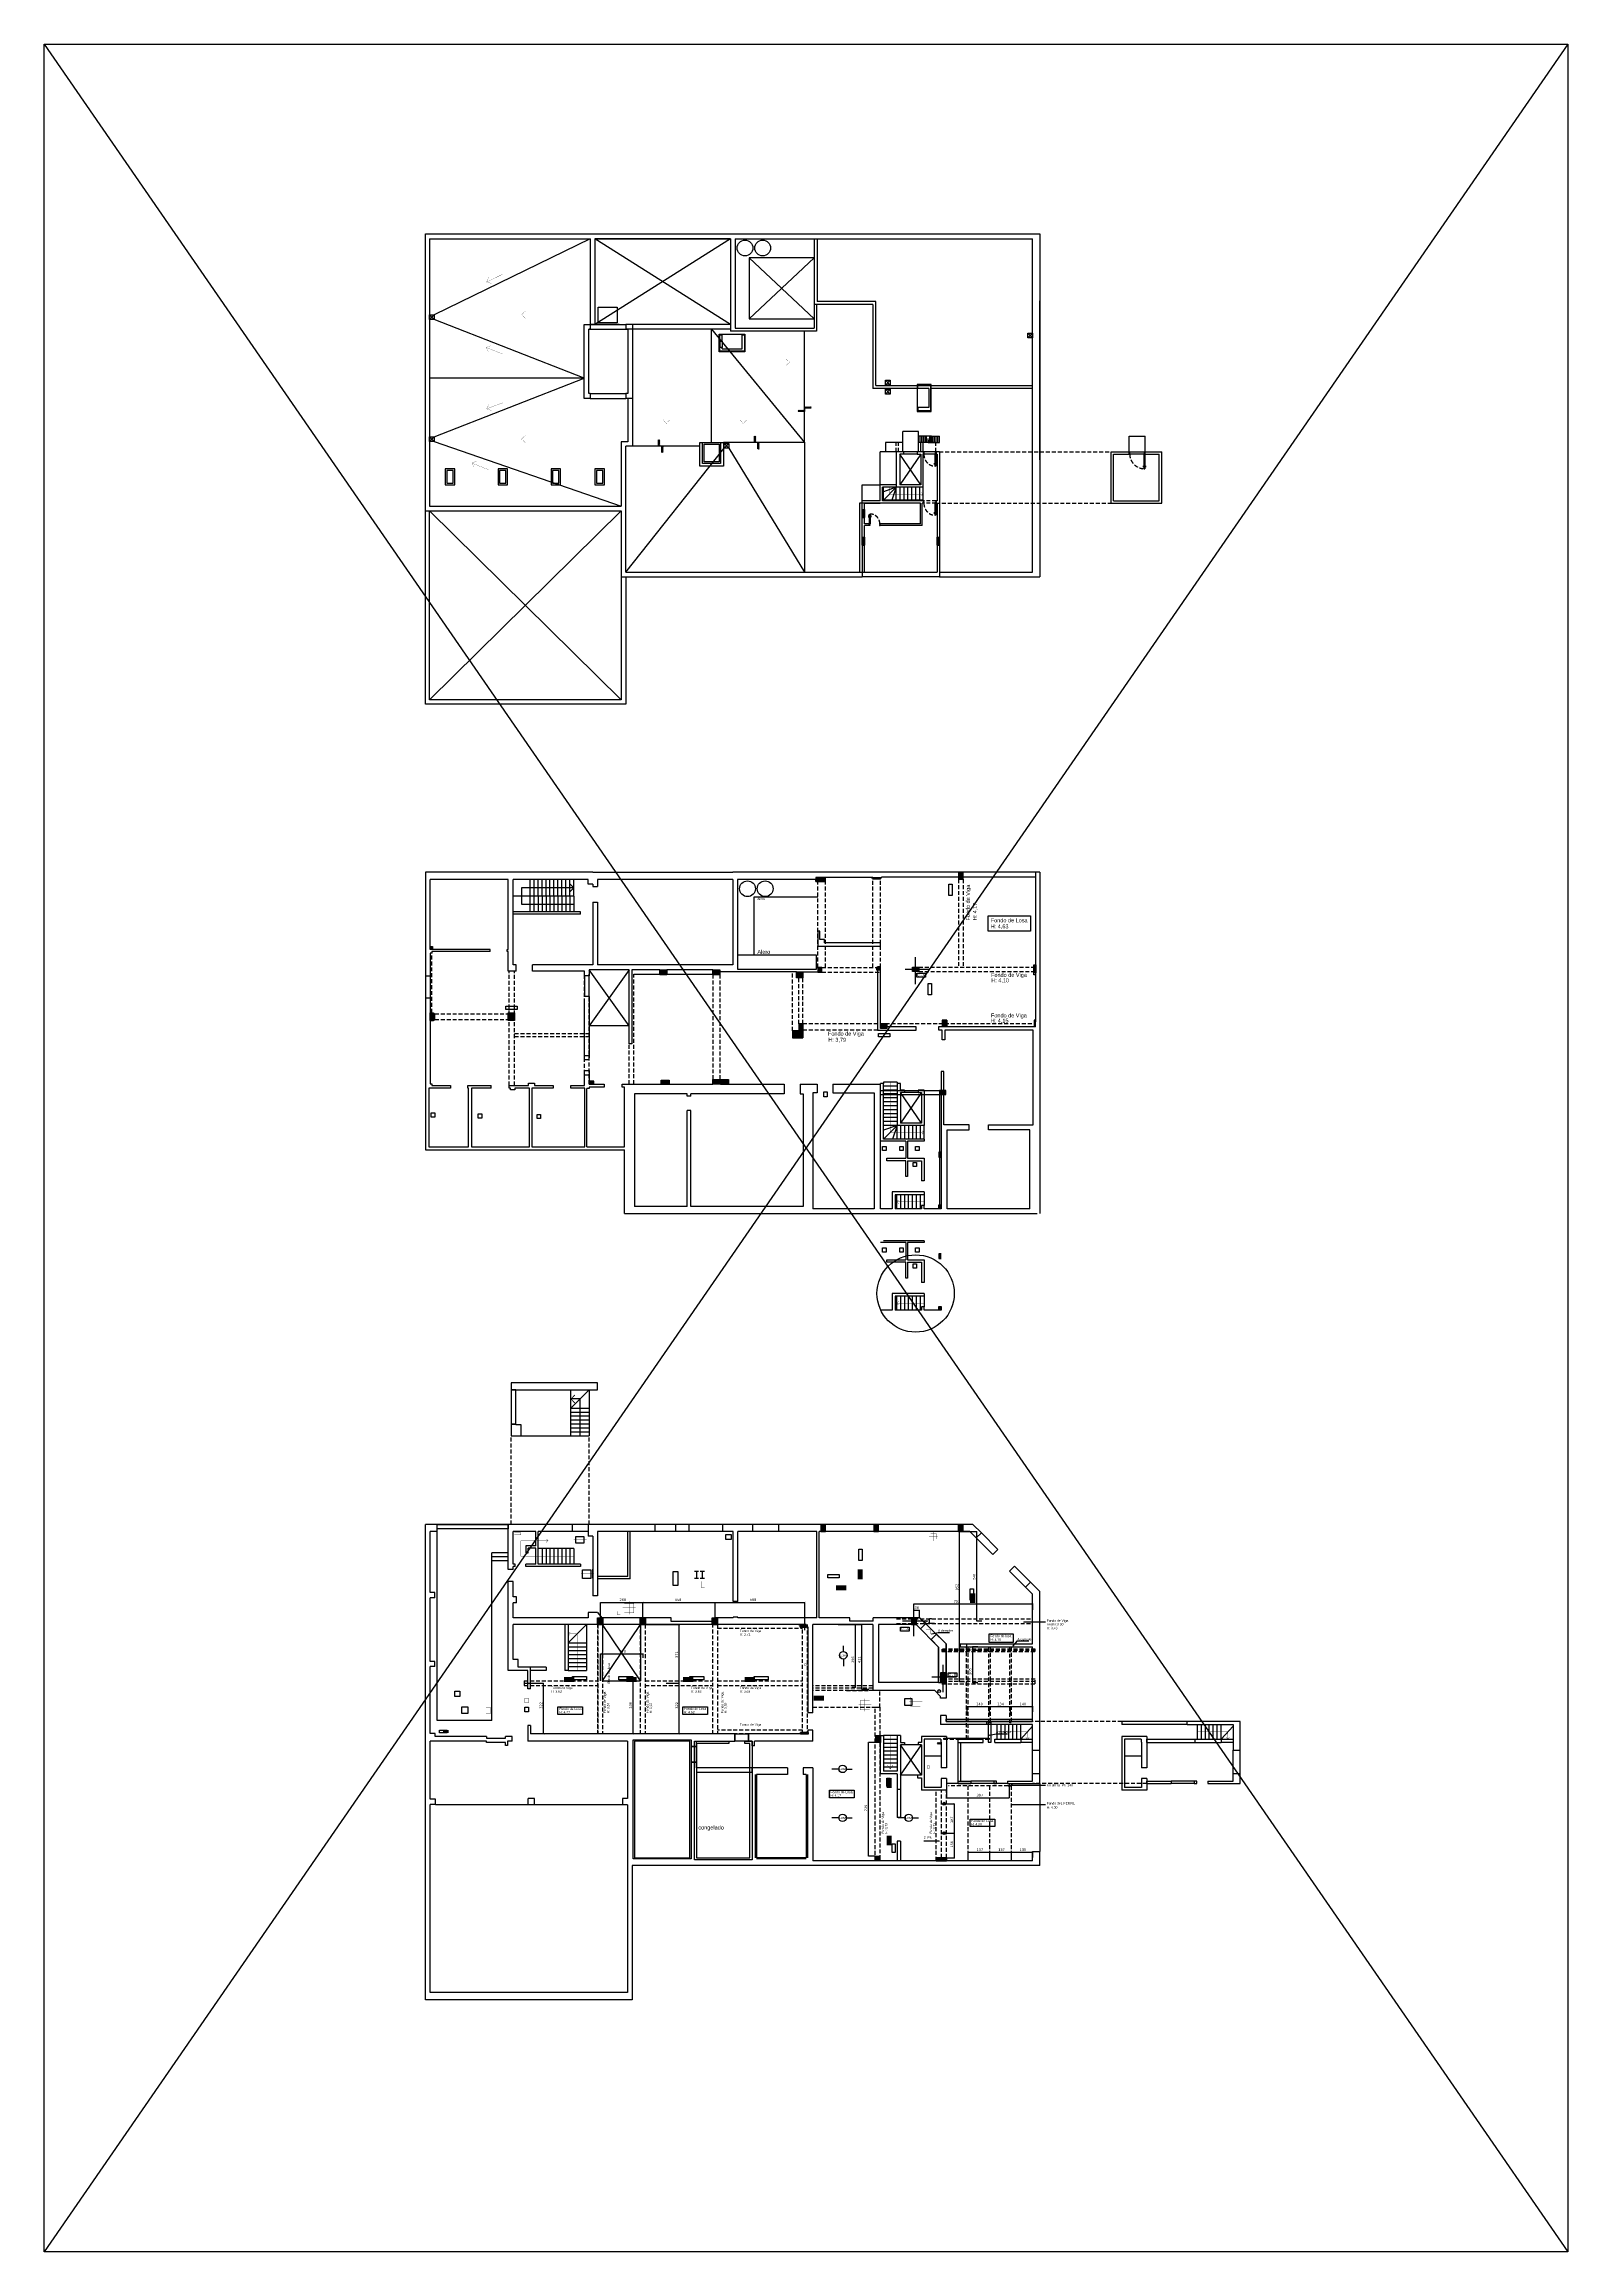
# Model space of a CAD drawing. Header units: millimetres. Extents: x 58411 to 366943, y -302717 to -95300.
# Drawn here: x 58411 to 154942, y -247111 to -107214 of the extents above; entities that cross this region are included whole.
import ezdxf

# ---------------------------------------------------------------- set-up
doc = ezdxf.new("R2010")
doc.units = ezdxf.units.MM
doc.header["$LTSCALE"] = 1000
for name, pattern in [('DASHDOT', [1, 0.5, -0.25, 0, -0.25]), ('DASHED2', [0.375, 0.25, -0.125]), ('HIDDEN', [0.375, 0.25, -0.125])]:
    doc.linetypes.add(name, pattern=pattern)
for name, color, linetype in [('A-ABER', 7, 'Continuous'), ('a-Columnas', 12, 'Continuous'), ('A-Cotas 100', 191, 'Continuous'), ('A-Cotas 100  ESTRUCTURA', 191, 'Continuous'), ('A-Des-Rejillas Existentes', 6, 'Continuous'), ('A-Des-Rel', 6, 'Continuous'), ('A-Desagues y Pendientes', 240, 'Continuous'), ('A-Estructura', 86, 'Continuous'), ('A-Mur-Ex', 7, 'Continuous'), ('A-Mur-Nuevo', 5, 'Continuous'), ('A-MURHATCH NUEVOS', 24, 'Continuous'), ('A-Muros', 3, 'Continuous'), ('A-MURPAN', 30, 'Continuous'), ('A-Murvis', 1, 'Continuous'), ('A-Proy', 7, 'HIDDEN'), ('a-tex-estructura', 7, 'Continuous'), ('A-Vidrio', 1, 'Continuous'), ('A-vista', 1, 'Continuous'), ('TXT-ESTRUCTURA', 1, 'Continuous')]:
    doc.layers.add(name, color=color, linetype=linetype)
doc.layers.add('A-Demolido', color=24, linetype='Continuous', plot=False)
doc.layers.add('P-Ventana', color=6, linetype='Continuous', plot=False)
doc.styles.add('A-Verdana', font='verdana.ttf')
doc.styles.add('SW-100', font='swiss.ttf', dxfattribs={"height": 200})
doc.dimstyles.new('A-V-100', dxfattribs={"dimtxt": 160, "dimasz": 80, "dimexe": 0, "dimexo": 0, "dimgap": 80, "dimtad": 1, "dimdec": 0, "dimlfac": 0.1, "dimzin": 1, "dimtxsty": 'A-Verdana', "dimblk": 'ARCHTICK', "dimcen": 0, "dimclrd": 256, "dimclre": 24, "dimadec": 0, "dimazin": 0, "dimtfac": 1, "dimtdec": 0, "dimtmove": 0, "dimatfit": 3, "dimldrblk": 'DOTSMALL', "dimfxl": 1.25, "dimarcsym": 0})
doc.dimstyles.new('Copy of A-50', dxfattribs={"dimtxt": 200, "dimasz": 150, "dimexe": 0, "dimexo": 0, "dimgap": 80, "dimtad": 3, "dimlfac": 0.001, "dimrnd": 0.0025, "dimzin": 0, "dimdsep": 46, "dimtxsty": 'SW-100', "dimcen": 0, "dimclrd": 1, "dimclre": 7, "dimclrt": 2, "dimadec": 0, "dimazin": 0, "dimtfac": 1, "dimtofl": 0, "dimtmove": 2, "dimatfit": 3, "dimldrblk": 'DOTSMALL', "dimfxl": 1, "dimtolj": 1, "dimtzin": 0, "dimarcsym": 0})

# ---------------------------------------------------------------- blocks, each defined once
blk = doc.blocks.new('pp')
at = {"layer": 'A-ABER'}
for points in [[(1249840, 84448), (1249840, 84428), (1249880, 84428), (1249880, 84408), (1249940, 84408), (1249940, 84448)], [(1248920, 83508), (1248920, 83468), (1249840, 83468), (1249840, 83508)], [(1249880, 83488), (1249880, 83468), (1249840, 83468), (1249840, 83448), (1249940, 83448), (1249940, 83488)]]:
    blk.add_hatch(color=53, dxfattribs=at).paths.add_polyline_path(points)
at = {"layer": 'A-ABER', "color": 1}
for p, q in [((1248920, 83508), (1249840, 83508)), ((1248920, 83508), (1248920, 83468)), ((1249840, 83468), (1248920, 83468)), ((1249840, 83508), (1249840, 83468))]:
    blk.add_line(p, q, dxfattribs=at)
for points in [[(1249840, 84448), (1249840, 84428), (1249880, 84428), (1249880, 84408), (1249940, 84408), (1249940, 84448)], [(1249840, 83448), (1249840, 83468), (1249880, 83468), (1249880, 83488), (1249940, 83488), (1249940, 83448)]]:
    blk.add_lwpolyline(points, dxfattribs=at)
at = {"layer": 'A-ABER', "color": 24}
for points in [[(1248996, 83508), (1248996, 83518), (1249046, 83518), (1249046, 83508)], [(1248996, 83458), (1248996, 83468), (1249046, 83468), (1249046, 83458)]]:
    blk.add_lwpolyline(points, close=True, dxfattribs=at)
for points in [[(1249016, 83518), (1249016, 83558), (1249116, 83558), (1249116, 83548), (1249026, 83548), (1249026, 83518)], [(1249016, 83458), (1249016, 83418), (1249116, 83418), (1249116, 83428), (1249026, 83428), (1249026, 83458)]]:
    blk.add_lwpolyline(points, dxfattribs=at)
at = {"layer": 'A-ABER', "color": 24, "linetype": 'HIDDEN'}
blk.add_arc((1249871, 83478), 951, 91.83204, 178.16796, dxfattribs=at)
blk = doc.blocks.new('700')
at = {"layer": 'A-ABER'}
for points in [[(67385, -43682), (67385, -43062), (67425, -43062), (67425, -43682)], [(67405, -43722), (67385, -43722), (67385, -43682), (67365, -43682), (67365, -43782), (67405, -43782)], [(68065, -43682), (68045, -43682), (68045, -43722), (68025, -43722), (68025, -43782), (68065, -43782)]]:
    blk.add_hatch(color=53, dxfattribs=at).paths.add_polyline_path(points)
at = {"color": 24, "linetype": 'HIDDEN'}
blk.add_arc((67425, -43682), 620, 0, 90, dxfattribs=at)
at = {"layer": 'A-ABER', "color": 24}
for points in [[(67375, -43162), (67335, -43162), (67335, -43262), (67345, -43262), (67345, -43172), (67375, -43172)], [(67435, -43162), (67475, -43162), (67475, -43262), (67465, -43262), (67465, -43172), (67435, -43172)]]:
    blk.add_lwpolyline(points, dxfattribs=at)
for points in [[(67375, -43142), (67385, -43142), (67385, -43192), (67375, -43192)], [(67425, -43142), (67435, -43142), (67435, -43192), (67425, -43192)]]:
    blk.add_lwpolyline(points, close=True, dxfattribs=at)
at = {"layer": 'A-ABER', "color": 1}
for points in [[(67385, -43682), (67385, -43062), (67425, -43062), (67425, -43682), (67385, -43682)], [(67365, -43682), (67385, -43682), (67385, -43722), (67405, -43722), (67405, -43782), (67365, -43782)], [(68065, -43682), (68045, -43682), (68045, -43722), (68025, -43722), (68025, -43782), (68065, -43782)]]:
    blk.add_lwpolyline(points, dxfattribs=at)
blk = doc.blocks.new('puerta5')
at = {"layer": 'A-ABER'}
for points in [[(40, -40), (20, -40), (20, 0), (0, 0), (0, -100), (40, -100)], [(60, 760), (20, 760), (20, 0), (60, 0)], [(800, 0), (780, 0), (780, -40), (760, -40), (760, -100), (800, -100)]]:
    blk.add_hatch(color=53, dxfattribs=at).paths.add_polyline_path(points)
at = {"layer": 'A-ABER', "color": 24}
for points in [[(10, 660), (-30, 660), (-30, 560), (-20, 560), (-20, 650), (10, 650)], [(70, 660), (110, 660), (110, 560), (100, 560), (100, 650), (70, 650)]]:
    blk.add_lwpolyline(points, dxfattribs=at)
at = {"layer": 'A-ABER', "color": 1}
for points in [[(0, 0), (20, 0), (20, -40), (40, -40), (40, -100), (0, -100)], [(20, 0), (20, 760), (60, 760), (60, 0), (20, 0)], [(800, 0), (780, 0), (780, -40), (760, -40), (760, -100), (800, -100)]]:
    blk.add_lwpolyline(points, dxfattribs=at)
at = {"layer": 'A-ABER', "color": 24}
for points in [[(10, 680), (20, 680), (20, 630), (10, 630)], [(60, 680), (70, 680), (70, 630), (60, 630)]]:
    blk.add_lwpolyline(points, close=True, dxfattribs=at)
at = {"layer": 'A-ABER', "color": 24, "linetype": 'HIDDEN'}
blk.add_arc((40, 20), 740, 358.45184, 88.45184, dxfattribs=at)
blk = doc.blocks.new('_ArchTick')
at = {"color": 0, "linetype": 'ByBlock', "const_width": 0.15}
blk.add_lwpolyline([(-0.5, -0.5), (0.5, 0.5)], dxfattribs=at)
blk = doc.blocks.new('*D5')
at = {"layer": 'A-Cotas 100  ESTRUCTURA', "color": 24, "lineweight": -2, "transparency": 16777216}
for p, q in [((113514, -206367), (113514, -206053)), ((121037, -206419), (121037, -206053))]:
    blk.add_line(p, q, dxfattribs=at)
at = {"layer": 'A-Cotas 100  ESTRUCTURA', "lineweight": -2, "transparency": 16777216}
blk.add_line((113514, -206053), (121037, -206053), dxfattribs=at)
at = {"layer": 'DEFPOINTS', "color": 0, "transparency": 16777216}
for p in [(113514, -206367), (121037, -206053), (121037, -206419)]:
    blk.add_point(p, dxfattribs=at)
at = {"layer": 'A-Cotas 100  ESTRUCTURA', "lineweight": -2, "transparency": 16777216, "xscale": 80, "yscale": 80, "zscale": 80, "rotation": 180}
blk.add_blockref('_ArchTick', (113514, -206053), dxfattribs=at)
at = {"layer": 'A-Cotas 100  ESTRUCTURA', "lineweight": -2, "transparency": 16777216, "xscale": 80, "yscale": 80, "zscale": 80}
blk.add_blockref('_ArchTick', (121037, -206053), dxfattribs=at)
at = {"layer": 'A-Cotas 100  ESTRUCTURA', "color": 0, "transparency": 16777216, "insert": (116243, -205889), "char_height": 160, "attachment_point": 5, "style": 'A-Verdana'}
blk.add_mtext('752', dxfattribs=at)
blk = doc.blocks.new('_DotSmall')
at = {"color": 0, "linetype": 'ByBlock', "const_width": 0.5}
blk.add_lwpolyline([(-0.0625, 0, 1), (0.0625, 0, 1)], format="xyb", close=True, dxfattribs=at)
blk = doc.blocks.new('*D6')
at = {"layer": 'A-Cotas 100  ESTRUCTURA', "color": 24, "lineweight": -2, "transparency": 16777216}
for p, q in [((113514, -206767), (113514, -206453)), ((113874, -206926), (113874, -206453))]:
    blk.add_line(p, q, dxfattribs=at)
at = {"layer": 'A-Cotas 100  ESTRUCTURA', "lineweight": -2, "transparency": 16777216}
blk.add_line((113514, -206453), (113874, -206453), dxfattribs=at)
at = {"layer": 'DEFPOINTS', "color": 0, "transparency": 16777216}
for p in [(113514, -206767), (113874, -206453), (113874, -206926)]:
    blk.add_point(p, dxfattribs=at)
at = {"layer": 'A-Cotas 100  ESTRUCTURA', "lineweight": -2, "transparency": 16777216, "xscale": 80, "yscale": 80, "zscale": 80, "rotation": 180}
blk.add_blockref('_ArchTick', (113514, -206453), dxfattribs=at)
at = {"layer": 'A-Cotas 100  ESTRUCTURA', "lineweight": -2, "transparency": 16777216, "xscale": 80, "yscale": 80, "zscale": 80}
blk.add_blockref('_ArchTick', (113874, -206453), dxfattribs=at)
at = {"layer": 'A-Cotas 100  ESTRUCTURA', "color": 0, "transparency": 16777216, "insert": (113694, -206290), "char_height": 160, "attachment_point": 5, "style": 'A-Verdana'}
blk.add_mtext('36', dxfattribs=at)
blk = doc.blocks.new('*D7')
at = {"layer": 'A-Cotas 100  ESTRUCTURA', "color": 24, "lineweight": -2, "transparency": 16777216}
for p, q in [((117058, -201466), (116407, -201466)), ((116721, -210989), (116407, -210989))]:
    blk.add_line(p, q, dxfattribs=at)
at = {"layer": 'A-Cotas 100  ESTRUCTURA', "lineweight": -2, "transparency": 16777216}
blk.add_line((116407, -210989), (116407, -201466), dxfattribs=at)
at = {"layer": 'DEFPOINTS', "color": 0, "transparency": 16777216}
for p in [(116407, -201466), (117058, -201466), (116721, -210989)]:
    blk.add_point(p, dxfattribs=at)
at = {"layer": 'A-Cotas 100  ESTRUCTURA', "lineweight": -2, "transparency": 16777216, "xscale": 80, "yscale": 80, "zscale": 80}
for p, rotation in [((116407, -201466), 90), ((116407, -210989), 270)]:
    blk.add_blockref('_ArchTick', p, dxfattribs=dict(at, rotation=rotation))
at = {"layer": 'A-Cotas 100  ESTRUCTURA', "color": 0, "transparency": 16777216, "insert": (116243, -204986), "char_height": 160, "attachment_point": 5, "rotation": 90, "style": 'A-Verdana'}
blk.add_mtext('952', dxfattribs=at)
blk = doc.blocks.new('*D8')
at = {"layer": 'A-Cotas 100  ESTRUCTURA', "color": 24, "lineweight": -2, "transparency": 16777216}
for p, q in [((117572, -209002), (117241, -209002)), ((117555, -211049), (117241, -211049))]:
    blk.add_line(p, q, dxfattribs=at)
at = {"layer": 'A-Cotas 100  ESTRUCTURA', "lineweight": -2, "transparency": 16777216}
blk.add_line((117241, -211049), (117241, -209002), dxfattribs=at)
at = {"layer": 'DEFPOINTS', "color": 0, "transparency": 16777216}
for p in [(117241, -209002), (117572, -209002), (117555, -211049)]:
    blk.add_point(p, dxfattribs=at)
at = {"layer": 'A-Cotas 100  ESTRUCTURA', "lineweight": -2, "transparency": 16777216, "xscale": 80, "yscale": 80, "zscale": 80}
for p, rotation in [((117241, -209002), 90), ((117241, -211049), 270)]:
    blk.add_blockref('_ArchTick', p, dxfattribs=dict(at, rotation=rotation))
at = {"layer": 'A-Cotas 100  ESTRUCTURA', "color": 0, "transparency": 16777216, "insert": (117078, -210334), "char_height": 160, "attachment_point": 5, "rotation": 90, "style": 'A-Verdana'}
blk.add_mtext('205', dxfattribs=at)
blk = doc.blocks.new('*D9')
at = {"layer": 'A-Cotas 100  ESTRUCTURA', "color": 24, "lineweight": -2, "transparency": 16777216}
for p, q in [((117572, -208772), (117241, -208772)), ((117555, -209002), (117241, -209002))]:
    blk.add_line(p, q, dxfattribs=at)
at = {"layer": 'A-Cotas 100  ESTRUCTURA', "lineweight": -2, "transparency": 16777216}
blk.add_line((117241, -209002), (117241, -208772), dxfattribs=at)
at = {"layer": 'DEFPOINTS', "color": 0, "transparency": 16777216}
for p in [(117241, -208772), (117555, -209002), (117572, -208772)]:
    blk.add_point(p, dxfattribs=at)
at = {"layer": 'A-Cotas 100  ESTRUCTURA', "lineweight": -2, "transparency": 16777216, "xscale": 80, "yscale": 80, "zscale": 80}
for p, rotation in [((117241, -208772), 90), ((117241, -209002), 270)]:
    blk.add_blockref('_ArchTick', p, dxfattribs=dict(at, rotation=rotation))
at = {"layer": 'A-Cotas 100  ESTRUCTURA', "color": 0, "transparency": 16777216, "insert": (117078, -208887), "char_height": 160, "attachment_point": 5, "rotation": 90, "style": 'A-Verdana'}
blk.add_mtext('23', dxfattribs=at)
blk = doc.blocks.new('*D10')
at = {"layer": 'A-Cotas 100  ESTRUCTURA', "color": 24, "lineweight": -2, "transparency": 16777216}
for p, q in [((119633, -213105), (119633, -212559)), ((121037, -212890), (121037, -212559))]:
    blk.add_line(p, q, dxfattribs=at)
at = {"layer": 'A-Cotas 100  ESTRUCTURA', "lineweight": -2, "transparency": 16777216}
blk.add_line((119633, -212559), (121037, -212559), dxfattribs=at)
at = {"layer": 'DEFPOINTS', "color": 0, "transparency": 16777216}
for p in [(121037, -212559), (119633, -213105), (121037, -212890)]:
    blk.add_point(p, dxfattribs=at)
at = {"layer": 'A-Cotas 100  ESTRUCTURA', "lineweight": -2, "transparency": 16777216, "xscale": 80, "yscale": 80, "zscale": 80, "rotation": 180}
blk.add_blockref('_ArchTick', (119633, -212559), dxfattribs=at)
at = {"layer": 'A-Cotas 100  ESTRUCTURA', "lineweight": -2, "transparency": 16777216, "xscale": 80, "yscale": 80, "zscale": 80}
blk.add_blockref('_ArchTick', (121037, -212559), dxfattribs=at)
at = {"layer": 'A-Cotas 100  ESTRUCTURA', "color": 0, "transparency": 16777216, "insert": (120411, -212396), "char_height": 160, "attachment_point": 5, "style": 'A-Verdana'}
blk.add_mtext('140', dxfattribs=at)
blk = doc.blocks.new('*D11')
at = {"layer": 'A-Cotas 100  ESTRUCTURA', "color": 24, "lineweight": -2, "transparency": 16777216}
for p, q in [((118294, -213105), (118294, -212559)), ((119633, -212890), (119633, -212559))]:
    blk.add_line(p, q, dxfattribs=at)
at = {"layer": 'A-Cotas 100  ESTRUCTURA', "lineweight": -2, "transparency": 16777216}
blk.add_line((118294, -212559), (119633, -212559), dxfattribs=at)
at = {"layer": 'DEFPOINTS', "color": 0, "transparency": 16777216}
for p in [(119633, -212559), (118294, -213105), (119633, -212890)]:
    blk.add_point(p, dxfattribs=at)
at = {"layer": 'A-Cotas 100  ESTRUCTURA', "lineweight": -2, "transparency": 16777216, "xscale": 80, "yscale": 80, "zscale": 80, "rotation": 180}
blk.add_blockref('_ArchTick', (118294, -212559), dxfattribs=at)
at = {"layer": 'A-Cotas 100  ESTRUCTURA', "lineweight": -2, "transparency": 16777216, "xscale": 80, "yscale": 80, "zscale": 80}
blk.add_blockref('_ArchTick', (119633, -212559), dxfattribs=at)
at = {"layer": 'A-Cotas 100  ESTRUCTURA', "color": 0, "transparency": 16777216, "insert": (119007, -212396), "char_height": 160, "attachment_point": 5, "style": 'A-Verdana'}
blk.add_mtext('134', dxfattribs=at)
blk = doc.blocks.new('*D12')
at = {"layer": 'A-Cotas 100  ESTRUCTURA', "color": 24, "lineweight": -2, "transparency": 16777216}
for p, q in [((116891, -213105), (116891, -212559)), ((118294, -212890), (118294, -212559))]:
    blk.add_line(p, q, dxfattribs=at)
at = {"layer": 'A-Cotas 100  ESTRUCTURA', "lineweight": -2, "transparency": 16777216}
blk.add_line((116891, -212559), (118294, -212559), dxfattribs=at)
at = {"layer": 'DEFPOINTS', "color": 0, "transparency": 16777216}
for p in [(118294, -212559), (116891, -213105), (118294, -212890)]:
    blk.add_point(p, dxfattribs=at)
at = {"layer": 'A-Cotas 100  ESTRUCTURA', "lineweight": -2, "transparency": 16777216, "xscale": 80, "yscale": 80, "zscale": 80, "rotation": 180}
blk.add_blockref('_ArchTick', (116891, -212559), dxfattribs=at)
at = {"layer": 'A-Cotas 100  ESTRUCTURA', "lineweight": -2, "transparency": 16777216, "xscale": 80, "yscale": 80, "zscale": 80}
blk.add_blockref('_ArchTick', (118294, -212559), dxfattribs=at)
at = {"layer": 'A-Cotas 100  ESTRUCTURA', "color": 0, "transparency": 16777216, "insert": (117668, -212396), "char_height": 160, "attachment_point": 5, "style": 'A-Verdana'}
blk.add_mtext('140', dxfattribs=at)
blk = doc.blocks.new('*D13')
at = {"layer": 'A-Cotas 100  ESTRUCTURA', "color": 24, "lineweight": -2, "transparency": 16777216}
for p, q in [((114623, -206994), (114504, -206994)), ((114818, -207294), (114504, -207294))]:
    blk.add_line(p, q, dxfattribs=at)
at = {"layer": 'A-Cotas 100  ESTRUCTURA', "lineweight": -2, "transparency": 16777216}
blk.add_line((114504, -207294), (114504, -206994), dxfattribs=at)
at = {"layer": 'DEFPOINTS', "color": 0, "transparency": 16777216}
for p in [(114504, -206994), (114623, -206994), (114818, -207294)]:
    blk.add_point(p, dxfattribs=at)
at = {"layer": 'A-Cotas 100  ESTRUCTURA', "lineweight": -2, "transparency": 16777216, "xscale": 80, "yscale": 80, "zscale": 80}
for p, rotation in [((114504, -206994), 90), ((114504, -207294), 270)]:
    blk.add_blockref('_ArchTick', p, dxfattribs=dict(at, rotation=rotation))
at = {"layer": 'A-Cotas 100  ESTRUCTURA', "color": 0, "transparency": 16777216, "insert": (114341, -207144), "char_height": 160, "attachment_point": 5, "rotation": 90, "style": 'A-Verdana'}
blk.add_mtext('30', dxfattribs=at)
blk = doc.blocks.new('*D14')
at = {"layer": 'A-Cotas 100  ESTRUCTURA', "color": 24, "lineweight": -2, "transparency": 16777216}
for p, q in [((118317, -222335), (118317, -221789)), ((119687, -222120), (119687, -221789))]:
    blk.add_line(p, q, dxfattribs=at)
at = {"layer": 'A-Cotas 100  ESTRUCTURA', "lineweight": -2, "transparency": 16777216}
blk.add_line((118317, -221789), (119687, -221789), dxfattribs=at)
at = {"layer": 'DEFPOINTS', "color": 0, "transparency": 16777216}
for p in [(118317, -222335), (119687, -221789), (119687, -222120)]:
    blk.add_point(p, dxfattribs=at)
at = {"layer": 'A-Cotas 100  ESTRUCTURA', "lineweight": -2, "transparency": 16777216, "xscale": 80, "yscale": 80, "zscale": 80, "rotation": 180}
blk.add_blockref('_ArchTick', (118317, -221789), dxfattribs=at)
at = {"layer": 'A-Cotas 100  ESTRUCTURA', "lineweight": -2, "transparency": 16777216, "xscale": 80, "yscale": 80, "zscale": 80}
blk.add_blockref('_ArchTick', (119687, -221789), dxfattribs=at)
at = {"layer": 'A-Cotas 100  ESTRUCTURA', "color": 0, "transparency": 16777216, "insert": (119061, -221626), "char_height": 160, "attachment_point": 5, "style": 'A-Verdana'}
blk.add_mtext('137', dxfattribs=at)
blk = doc.blocks.new('*D15')
at = {"layer": 'A-Cotas 100  ESTRUCTURA', "color": 24, "lineweight": -2, "transparency": 16777216}
for p, q in [((119687, -222335), (119687, -221789)), ((121037, -222120), (121037, -221789))]:
    blk.add_line(p, q, dxfattribs=at)
at = {"layer": 'A-Cotas 100  ESTRUCTURA', "lineweight": -2, "transparency": 16777216}
blk.add_line((119687, -221789), (121037, -221789), dxfattribs=at)
at = {"layer": 'DEFPOINTS', "color": 0, "transparency": 16777216}
for p in [(119687, -222335), (121037, -221789), (121037, -222120)]:
    blk.add_point(p, dxfattribs=at)
at = {"layer": 'A-Cotas 100  ESTRUCTURA', "lineweight": -2, "transparency": 16777216, "xscale": 80, "yscale": 80, "zscale": 80, "rotation": 180}
blk.add_blockref('_ArchTick', (119687, -221789), dxfattribs=at)
at = {"layer": 'A-Cotas 100  ESTRUCTURA', "lineweight": -2, "transparency": 16777216, "xscale": 80, "yscale": 80, "zscale": 80}
blk.add_blockref('_ArchTick', (121037, -221789), dxfattribs=at)
at = {"layer": 'A-Cotas 100  ESTRUCTURA', "color": 0, "transparency": 16777216, "insert": (120411, -221626), "char_height": 160, "attachment_point": 5, "style": 'A-Verdana'}
blk.add_mtext('135', dxfattribs=at)
blk = doc.blocks.new('*D16')
at = {"layer": 'A-Cotas 100  ESTRUCTURA', "color": 24, "lineweight": -2, "transparency": 16777216}
for p, q in [((116947, -222335), (116947, -221789)), ((118317, -222120), (118317, -221789))]:
    blk.add_line(p, q, dxfattribs=at)
at = {"layer": 'A-Cotas 100  ESTRUCTURA', "lineweight": -2, "transparency": 16777216}
blk.add_line((116947, -221789), (118317, -221789), dxfattribs=at)
at = {"layer": 'DEFPOINTS', "color": 0, "transparency": 16777216}
for p in [(116947, -222335), (118317, -221789), (118317, -222120)]:
    blk.add_point(p, dxfattribs=at)
at = {"layer": 'A-Cotas 100  ESTRUCTURA', "lineweight": -2, "transparency": 16777216, "xscale": 80, "yscale": 80, "zscale": 80, "rotation": 180}
blk.add_blockref('_ArchTick', (116947, -221789), dxfattribs=at)
at = {"layer": 'A-Cotas 100  ESTRUCTURA', "lineweight": -2, "transparency": 16777216, "xscale": 80, "yscale": 80, "zscale": 80}
blk.add_blockref('_ArchTick', (118317, -221789), dxfattribs=at)
at = {"layer": 'A-Cotas 100  ESTRUCTURA', "color": 0, "transparency": 16777216, "insert": (117691, -221626), "char_height": 160, "attachment_point": 5, "style": 'A-Verdana'}
blk.add_mtext('137', dxfattribs=at)
blk = doc.blocks.new('*D17')
at = {"layer": 'A-Cotas 100  ESTRUCTURA', "color": 24, "lineweight": -2, "transparency": 16777216}
for p, q in [((88823, -211075), (90050, -211075)), ((90595, -214295), (90050, -214295))]:
    blk.add_line(p, q, dxfattribs=at)
at = {"layer": 'A-Cotas 100  ESTRUCTURA', "lineweight": -2, "transparency": 16777216}
blk.add_line((90050, -214295), (90050, -211075), dxfattribs=at)
at = {"layer": 'DEFPOINTS', "color": 0, "transparency": 16777216}
for p in [(88823, -211075), (90050, -211075), (90595, -214295)]:
    blk.add_point(p, dxfattribs=at)
at = {"layer": 'A-Cotas 100  ESTRUCTURA', "lineweight": -2, "transparency": 16777216, "xscale": 80, "yscale": 80, "zscale": 80}
for p, rotation in [((90050, -211075), 90), ((90050, -214295), 270)]:
    blk.add_blockref('_ArchTick', p, dxfattribs=dict(at, rotation=rotation))
at = {"layer": 'A-Cotas 100  ESTRUCTURA', "color": 0, "transparency": 16777216, "insert": (89887, -212484), "char_height": 160, "attachment_point": 5, "rotation": 90, "style": 'A-Verdana'}
blk.add_mtext('322', dxfattribs=at)
blk = doc.blocks.new('*D18')
at = {"layer": 'A-Cotas 100  ESTRUCTURA', "color": 24, "lineweight": -2, "transparency": 16777216}
for p, q in [((93655, -210936), (93655, -209226)), ((96356, -209460), (96356, -209226))]:
    blk.add_line(p, q, dxfattribs=at)
at = {"layer": 'A-Cotas 100  ESTRUCTURA', "lineweight": -2, "transparency": 16777216}
blk.add_line((93655, -209226), (96356, -209226), dxfattribs=at)
at = {"layer": 'DEFPOINTS', "color": 0, "transparency": 16777216}
for p in [(96356, -209226), (96356, -209460), (93655, -210936)]:
    blk.add_point(p, dxfattribs=at)
at = {"layer": 'A-Cotas 100  ESTRUCTURA', "lineweight": -2, "transparency": 16777216, "xscale": 80, "yscale": 80, "zscale": 80, "rotation": 180}
blk.add_blockref('_ArchTick', (93655, -209226), dxfattribs=at)
at = {"layer": 'A-Cotas 100  ESTRUCTURA', "lineweight": -2, "transparency": 16777216, "xscale": 80, "yscale": 80, "zscale": 80}
blk.add_blockref('_ArchTick', (96356, -209226), dxfattribs=at)
at = {"layer": 'A-Cotas 100  ESTRUCTURA', "color": 0, "transparency": 16777216, "insert": (95069, -209063), "char_height": 160, "attachment_point": 5, "style": 'A-Verdana'}
blk.add_mtext('270', dxfattribs=at)
blk = doc.blocks.new('*D19')
at = {"layer": 'A-Cotas 100  ESTRUCTURA', "color": 24, "lineweight": -2, "transparency": 16777216}
for p, q in [((97816, -211075), (98650, -211075)), ((99195, -214295), (98650, -214295))]:
    blk.add_line(p, q, dxfattribs=at)
at = {"layer": 'A-Cotas 100  ESTRUCTURA', "lineweight": -2, "transparency": 16777216}
blk.add_line((98650, -214295), (98650, -211075), dxfattribs=at)
at = {"layer": 'DEFPOINTS', "color": 0, "transparency": 16777216}
for p in [(97816, -211075), (98650, -211075), (99195, -214295)]:
    blk.add_point(p, dxfattribs=at)
at = {"layer": 'A-Cotas 100  ESTRUCTURA', "lineweight": -2, "transparency": 16777216, "xscale": 80, "yscale": 80, "zscale": 80}
for p, rotation in [((98650, -211075), 90), ((98650, -214295), 270)]:
    blk.add_blockref('_ArchTick', p, dxfattribs=dict(at, rotation=rotation))
at = {"layer": 'A-Cotas 100  ESTRUCTURA', "color": 0, "transparency": 16777216, "insert": (98487, -212484), "char_height": 160, "attachment_point": 5, "rotation": 90, "style": 'A-Verdana'}
blk.add_mtext('322', dxfattribs=at)
blk = doc.blocks.new('*D20')
at = {"layer": 'A-Cotas 100  ESTRUCTURA', "color": 24, "lineweight": -2, "transparency": 16777216}
for p, q in [((94884, -210936), (95718, -210936)), ((96263, -214295), (95718, -214295))]:
    blk.add_line(p, q, dxfattribs=at)
at = {"layer": 'A-Cotas 100  ESTRUCTURA', "lineweight": -2, "transparency": 16777216}
blk.add_line((95718, -214295), (95718, -210936), dxfattribs=at)
at = {"layer": 'DEFPOINTS', "color": 0, "transparency": 16777216}
for p in [(94884, -210936), (95718, -210936), (96263, -214295)]:
    blk.add_point(p, dxfattribs=at)
at = {"layer": 'A-Cotas 100  ESTRUCTURA', "lineweight": -2, "transparency": 16777216, "xscale": 80, "yscale": 80, "zscale": 80}
for p, rotation in [((95718, -210936), 90), ((95718, -214295), 270)]:
    blk.add_blockref('_ArchTick', p, dxfattribs=dict(at, rotation=rotation))
at = {"layer": 'A-Cotas 100  ESTRUCTURA', "color": 0, "transparency": 16777216, "insert": (95554, -212484), "char_height": 160, "attachment_point": 5, "rotation": 90, "style": 'A-Verdana'}
blk.add_mtext('336', dxfattribs=at)
blk = doc.blocks.new('*D21')
at = {"layer": 'A-Cotas 100  ESTRUCTURA', "color": 24, "lineweight": -2, "transparency": 16777216}
for p, q in [((96489, -207365), (98650, -207365)), ((97816, -211075), (98650, -211075))]:
    blk.add_line(p, q, dxfattribs=at)
at = {"layer": 'A-Cotas 100  ESTRUCTURA', "lineweight": -2, "transparency": 16777216}
blk.add_line((98650, -211075), (98650, -207365), dxfattribs=at)
at = {"layer": 'DEFPOINTS', "color": 0, "transparency": 16777216}
for p in [(96489, -207365), (98650, -207365), (97816, -211075)]:
    blk.add_point(p, dxfattribs=at)
at = {"layer": 'A-Cotas 100  ESTRUCTURA', "lineweight": -2, "transparency": 16777216, "xscale": 80, "yscale": 80, "zscale": 80}
for p, rotation in [((98650, -207365), 90), ((98650, -211075), 270)]:
    blk.add_blockref('_ArchTick', p, dxfattribs=dict(at, rotation=rotation))
at = {"layer": 'A-Cotas 100  ESTRUCTURA', "color": 0, "transparency": 16777216, "insert": (98487, -209264), "char_height": 160, "attachment_point": 5, "rotation": 90, "style": 'A-Verdana'}
blk.add_mtext('371', dxfattribs=at)
blk = doc.blocks.new('*D22')
at = {"layer": 'A-Cotas 100  ESTRUCTURA', "color": 24, "lineweight": -2, "transparency": 16777216}
for p, q in [((93655, -207365), (93655, -205956)), ((96339, -207365), (96339, -205956))]:
    blk.add_line(p, q, dxfattribs=at)
at = {"layer": 'A-Cotas 100  ESTRUCTURA', "lineweight": -2, "transparency": 16777216}
blk.add_line((93655, -205956), (96339, -205956), dxfattribs=at)
at = {"layer": 'DEFPOINTS', "color": 0, "transparency": 16777216}
for p in [(96339, -205956), (93655, -207365), (96339, -207365)]:
    blk.add_point(p, dxfattribs=at)
at = {"layer": 'A-Cotas 100  ESTRUCTURA', "lineweight": -2, "transparency": 16777216, "xscale": 80, "yscale": 80, "zscale": 80, "rotation": 180}
blk.add_blockref('_ArchTick', (93655, -205956), dxfattribs=at)
at = {"layer": 'A-Cotas 100  ESTRUCTURA', "lineweight": -2, "transparency": 16777216, "xscale": 80, "yscale": 80, "zscale": 80}
blk.add_blockref('_ArchTick', (96339, -205956), dxfattribs=at)
at = {"layer": 'A-Cotas 100  ESTRUCTURA', "color": 0, "transparency": 16777216, "insert": (95069, -205792), "char_height": 160, "attachment_point": 5, "style": 'A-Verdana'}
blk.add_mtext('268', dxfattribs=at)
blk = doc.blocks.new('*D23')
at = {"layer": 'A-Cotas 100  ESTRUCTURA', "color": 24, "lineweight": -2, "transparency": 16777216}
for p, q in [((96339, -207365), (96339, -205956)), ((100918, -206926), (100918, -205956))]:
    blk.add_line(p, q, dxfattribs=at)
at = {"layer": 'A-Cotas 100  ESTRUCTURA', "lineweight": -2, "transparency": 16777216}
blk.add_line((96339, -205956), (100918, -205956), dxfattribs=at)
at = {"layer": 'DEFPOINTS', "color": 0, "transparency": 16777216}
for p in [(100918, -205956), (100918, -206926), (96339, -207365)]:
    blk.add_point(p, dxfattribs=at)
at = {"layer": 'A-Cotas 100  ESTRUCTURA', "lineweight": -2, "transparency": 16777216, "xscale": 80, "yscale": 80, "zscale": 80, "rotation": 180}
blk.add_blockref('_ArchTick', (96339, -205956), dxfattribs=at)
at = {"layer": 'A-Cotas 100  ESTRUCTURA', "lineweight": -2, "transparency": 16777216, "xscale": 80, "yscale": 80, "zscale": 80}
blk.add_blockref('_ArchTick', (100918, -205956), dxfattribs=at)
at = {"layer": 'A-Cotas 100  ESTRUCTURA', "color": 0, "transparency": 16777216, "insert": (98574, -205792), "char_height": 160, "attachment_point": 5, "style": 'A-Verdana'}
blk.add_mtext('458', dxfattribs=at)
blk = doc.blocks.new('*D24')
at = {"layer": 'A-Cotas 100  ESTRUCTURA', "color": 24, "lineweight": -2, "transparency": 16777216}
for p, q in [((100918, -207365), (100918, -205956)), ((106597, -207718), (106597, -205956))]:
    blk.add_line(p, q, dxfattribs=at)
at = {"layer": 'A-Cotas 100  ESTRUCTURA', "lineweight": -2, "transparency": 16777216}
blk.add_line((100918, -205956), (106597, -205956), dxfattribs=at)
at = {"layer": 'DEFPOINTS', "color": 0, "transparency": 16777216}
for p in [(106597, -205956), (100918, -207365), (106597, -207718)]:
    blk.add_point(p, dxfattribs=at)
at = {"layer": 'A-Cotas 100  ESTRUCTURA', "lineweight": -2, "transparency": 16777216, "xscale": 80, "yscale": 80, "zscale": 80, "rotation": 180}
blk.add_blockref('_ArchTick', (100918, -205956), dxfattribs=at)
at = {"layer": 'A-Cotas 100  ESTRUCTURA', "lineweight": -2, "transparency": 16777216, "xscale": 80, "yscale": 80, "zscale": 80}
blk.add_blockref('_ArchTick', (106597, -205956), dxfattribs=at)
at = {"layer": 'A-Cotas 100  ESTRUCTURA', "color": 0, "transparency": 16777216, "insert": (103321, -205792), "char_height": 160, "attachment_point": 5, "style": 'A-Verdana'}
blk.add_mtext('568', dxfattribs=at)
blk = doc.blocks.new('*D25')
at = {"layer": 'A-Cotas 100  ESTRUCTURA', "color": 24, "lineweight": -2, "transparency": 16777216}
for p, q in [((109121, -207365), (110210, -207365)), ((110664, -211471), (110210, -211471))]:
    blk.add_line(p, q, dxfattribs=at)
at = {"layer": 'A-Cotas 100  ESTRUCTURA', "lineweight": -2, "transparency": 16777216}
blk.add_line((110210, -211471), (110210, -207365), dxfattribs=at)
at = {"layer": 'DEFPOINTS', "color": 0, "transparency": 16777216}
for p in [(109121, -207365), (110210, -207365), (110664, -211471)]:
    blk.add_point(p, dxfattribs=at)
at = {"layer": 'A-Cotas 100  ESTRUCTURA', "lineweight": -2, "transparency": 16777216, "xscale": 80, "yscale": 80, "zscale": 80}
for p, rotation in [((110210, -207365), 90), ((110210, -211471), 270)]:
    blk.add_blockref('_ArchTick', p, dxfattribs=dict(at, rotation=rotation))
at = {"layer": 'A-Cotas 100  ESTRUCTURA', "color": 0, "transparency": 16777216, "insert": (110050, -209589), "char_height": 160, "attachment_point": 5, "rotation": 90, "style": 'A-Verdana'}
blk.add_mtext('411', dxfattribs=at)
blk = doc.blocks.new('*D26')
at = {"layer": 'A-Cotas 100  ESTRUCTURA', "color": 24, "lineweight": -2, "transparency": 16777216}
for p, q in [((108715, -207365), (109804, -207365)), ((109596, -211328), (109804, -211328))]:
    blk.add_line(p, q, dxfattribs=at)
at = {"layer": 'A-Cotas 100  ESTRUCTURA', "lineweight": -2, "transparency": 16777216}
blk.add_line((109804, -211328), (109804, -207365), dxfattribs=at)
at = {"layer": 'DEFPOINTS', "color": 0, "transparency": 16777216}
for p in [(108715, -207365), (109804, -207365), (109596, -211328)]:
    blk.add_point(p, dxfattribs=at)
at = {"layer": 'A-Cotas 100  ESTRUCTURA', "lineweight": -2, "transparency": 16777216, "xscale": 80, "yscale": 80, "zscale": 80}
for p, rotation in [((109804, -207365), 90), ((109804, -211328), 270)]:
    blk.add_blockref('_ArchTick', p, dxfattribs=dict(at, rotation=rotation))
at = {"layer": 'A-Cotas 100  ESTRUCTURA', "color": 0, "transparency": 16777216, "insert": (109641, -209589), "char_height": 160, "attachment_point": 5, "rotation": 90, "style": 'A-Verdana'}
blk.add_mtext('396', dxfattribs=at)
blk = doc.blocks.new('*D27')
at = {"layer": 'A-Cotas 100  ESTRUCTURA', "color": 24, "lineweight": -2, "transparency": 16777216}
for p, q in [((111107, -214845), (110633, -214845)), ((111060, -222035), (110633, -222035))]:
    blk.add_line(p, q, dxfattribs=at)
at = {"layer": 'A-Cotas 100  ESTRUCTURA', "lineweight": -2, "transparency": 16777216}
blk.add_line((110633, -222035), (110633, -214845), dxfattribs=at)
at = {"layer": 'DEFPOINTS', "color": 0, "transparency": 16777216}
for p in [(110633, -214845), (111107, -214845), (111060, -222035)]:
    blk.add_point(p, dxfattribs=at)
at = {"layer": 'A-Cotas 100  ESTRUCTURA', "lineweight": -2, "transparency": 16777216, "xscale": 80, "yscale": 80, "zscale": 80}
for p, rotation in [((110633, -214845), 90), ((110633, -222035), 270)]:
    blk.add_blockref('_ArchTick', p, dxfattribs=dict(at, rotation=rotation))
at = {"layer": 'A-Cotas 100  ESTRUCTURA', "color": 0, "transparency": 16777216, "insert": (110469, -218982), "char_height": 160, "attachment_point": 5, "rotation": 90, "style": 'A-Verdana'}
blk.add_mtext('729', dxfattribs=at)
blk = doc.blocks.new('*D28')
at = {"layer": 'A-Cotas 100  ESTRUCTURA', "color": 24, "lineweight": -2, "transparency": 16777216}
for p, q in [((115313, -220580), (116081, -220580)), ((115607, -222135), (116081, -222135))]:
    blk.add_line(p, q, dxfattribs=at)
at = {"layer": 'A-Cotas 100  ESTRUCTURA', "lineweight": -2, "transparency": 16777216}
blk.add_line((116081, -222135), (116081, -220580), dxfattribs=at)
at = {"layer": 'DEFPOINTS', "color": 0, "transparency": 16777216}
for p in [(115313, -220580), (116081, -220580), (115607, -222135)]:
    blk.add_point(p, dxfattribs=at)
at = {"layer": 'A-Cotas 100  ESTRUCTURA', "lineweight": -2, "transparency": 16777216, "xscale": 80, "yscale": 80, "zscale": 80}
for p, rotation in [((116081, -220580), 90), ((116081, -222135), 270)]:
    blk.add_blockref('_ArchTick', p, dxfattribs=dict(at, rotation=rotation))
at = {"layer": 'A-Cotas 100  ESTRUCTURA', "color": 0, "transparency": 16777216, "insert": (115917, -221280), "char_height": 160, "attachment_point": 5, "rotation": 90, "style": 'A-Verdana'}
blk.add_mtext('156', dxfattribs=at)
blk = doc.blocks.new('*D29')
at = {"layer": 'A-Cotas 100  ESTRUCTURA', "color": 24, "lineweight": -2, "transparency": 16777216}
for p, q in [((115259, -218713), (116081, -218713)), ((115607, -220580), (116081, -220580))]:
    blk.add_line(p, q, dxfattribs=at)
at = {"layer": 'A-Cotas 100  ESTRUCTURA', "lineweight": -2, "transparency": 16777216}
blk.add_line((116081, -220580), (116081, -218713), dxfattribs=at)
at = {"layer": 'DEFPOINTS', "color": 0, "transparency": 16777216}
for p in [(115259, -218713), (116081, -218713), (115607, -220580)]:
    blk.add_point(p, dxfattribs=at)
at = {"layer": 'A-Cotas 100  ESTRUCTURA', "lineweight": -2, "transparency": 16777216, "xscale": 80, "yscale": 80, "zscale": 80}
for p, rotation in [((116081, -218713), 90), ((116081, -220580), 270)]:
    blk.add_blockref('_ArchTick', p, dxfattribs=dict(at, rotation=rotation))
at = {"layer": 'A-Cotas 100  ESTRUCTURA', "color": 0, "transparency": 16777216, "insert": (115917, -219725), "char_height": 160, "attachment_point": 5, "rotation": 90, "style": 'A-Verdana'}
blk.add_mtext('187', dxfattribs=at)
blk = doc.blocks.new('*D30')
at = {"layer": 'A-Cotas 100  ESTRUCTURA', "color": 24, "lineweight": -2, "transparency": 16777216}
for p, q in [((115577, -217855), (115577, -218335)), ((119551, -217545), (119551, -218335))]:
    blk.add_line(p, q, dxfattribs=at)
at = {"layer": 'A-Cotas 100  ESTRUCTURA', "lineweight": -2, "transparency": 16777216}
blk.add_line((115577, -218335), (119551, -218335), dxfattribs=at)
at = {"layer": 'DEFPOINTS', "color": 0, "transparency": 16777216}
for p in [(115577, -217855), (119551, -217545), (119551, -218335)]:
    blk.add_point(p, dxfattribs=at)
at = {"layer": 'A-Cotas 100  ESTRUCTURA', "lineweight": -2, "transparency": 16777216, "xscale": 80, "yscale": 80, "zscale": 80, "rotation": 180}
blk.add_blockref('_ArchTick', (115577, -218335), dxfattribs=at)
at = {"layer": 'A-Cotas 100  ESTRUCTURA', "lineweight": -2, "transparency": 16777216, "xscale": 80, "yscale": 80, "zscale": 80}
blk.add_blockref('_ArchTick', (119551, -218335), dxfattribs=at)
at = {"layer": 'A-Cotas 100  ESTRUCTURA', "color": 0, "transparency": 16777216, "insert": (117691, -218172), "char_height": 160, "attachment_point": 5, "style": 'A-Verdana'}
blk.add_mtext('397', dxfattribs=at)
blk = doc.blocks.new('*D31')
at = {"layer": 'A-Cotas 100  ESTRUCTURA', "color": 24, "lineweight": -2, "transparency": 16777216}
for p, q in [((116407, -201466), (117496, -201466)), ((117810, -207143), (117496, -207143))]:
    blk.add_line(p, q, dxfattribs=at)
at = {"layer": 'A-Cotas 100  ESTRUCTURA', "lineweight": -2, "transparency": 16777216}
blk.add_line((117496, -207143), (117496, -201466), dxfattribs=at)
at = {"layer": 'DEFPOINTS', "color": 0, "transparency": 16777216}
for p in [(116407, -201466), (117496, -201466), (117810, -207143)]:
    blk.add_point(p, dxfattribs=at)
at = {"layer": 'A-Cotas 100  ESTRUCTURA', "lineweight": -2, "transparency": 16777216, "xscale": 80, "yscale": 80, "zscale": 80}
for p, rotation in [((117496, -201466), 90), ((117496, -207143), 270)]:
    blk.add_blockref('_ArchTick', p, dxfattribs=dict(at, rotation=rotation))
at = {"layer": 'A-Cotas 100  ESTRUCTURA', "color": 0, "transparency": 16777216, "insert": (117334, -204304), "char_height": 160, "attachment_point": 5, "rotation": 90, "style": 'A-Verdana'}
blk.add_mtext('541', dxfattribs=at)
blk = doc.blocks.new('Columnas P.Baja')
at = {"layer": 'a-Columnas'}
h = blk.add_hatch(color=12, dxfattribs=at)
h.dxf.hatch_style = 1
h.paths.add_polyline_path([(482052, 100635), (482352, 100635), (482352, 101074), (482052, 101074)])
h = blk.add_hatch(color=12, dxfattribs=at)
h.dxf.hatch_style = 1
h.paths.add_polyline_path([(485412, 100635), (485712, 100635), (485712, 101074), (485412, 101074)])
h = blk.add_hatch(color=12, dxfattribs=at)
h.dxf.hatch_style = 1
h.paths.add_polyline_path([(490770, 100635), (491070, 100635), (491070, 101074), (490770, 101074)])
h = blk.add_hatch(color=12, dxfattribs=at)
h.dxf.hatch_style = 1
h.paths.add_polyline_path([(485840, 87695), (485660, 87695), (485660, 87245), (485840, 87245)])
h.paths.add_polyline_path([(485660, 87695), (485540, 87695), (485540, 87245), (485660, 87245)])
at = {"layer": 'a-Columnas', "color": 3}
for points in [[(482052, 100635), (482352, 100635), (482352, 101074), (482052, 101074)], [(485412, 100635), (485712, 100635), (485712, 101074), (485412, 101074)], [(490770, 100635), (491070, 100635), (491070, 101074), (490770, 101074)]]:
    blk.add_lwpolyline(points, close=True, dxfattribs=at)
at = {"layer": 'A-Muros'}
for points in [[(490770, 100624), (490770, 101074)], [(485840, 87245), (485540, 87245), (485540, 87695), (485840, 87695), (485840, 87245)]]:
    blk.add_lwpolyline(points, dxfattribs=at)
blk = doc.blocks.new('rejillas')
at = {"layer": 'A-Mur-Nuevo', "ltscale": 500}
h = blk.add_hatch(dxfattribs=at)
h.set_pattern_fill('LINE', color=6, scale=10)
h.set_pattern_definition([(360, (538174.087, 94460.118), (8e-15, 31.75), [])])
h.paths.add_polyline_path([(322259, -209051), (322066, -209051), (322066, -209651), (322259, -209651)])
h.paths.add_polyline_path([(322066, -209051), (321959, -209051), (321959, -209651), (322066, -209651)])
h = blk.add_hatch(dxfattribs=at)
h.set_pattern_fill('LINE', color=6, scale=10, angle=90)
h.set_pattern_definition([(90, (17097.833, 5844.785), (-31.75, 2e-15), [])])
h.paths.add_polyline_path([(320609, -210071), (320609, -210263), (321209, -210263), (321209, -210071)])
h.paths.add_polyline_path([(320609, -210263), (320609, -210371), (321209, -210371), (321209, -210263)])
h = blk.add_hatch(dxfattribs=at)
h.set_pattern_fill('LINE', color=6, scale=10)
h.set_pattern_definition([(360, (545303.123, 92945.488), (8e-15, 31.75), [])])
h.paths.add_polyline_path([(329388, -210565), (329195, -210565), (329195, -211165), (329388, -211165)])
h.paths.add_polyline_path([(329195, -210565), (329088, -210565), (329088, -211165), (329195, -211165)])
h = blk.add_hatch(dxfattribs=at)
h.set_pattern_fill('LINE', color=6, scale=10, angle=90)
h.set_pattern_definition([(90, (-143.13, 45.095), (-31.75, 2e-15), [])])
h.paths.add_polyline_path([(303368, -215870), (303368, -216063), (303968, -216063), (303968, -215870)])
h.paths.add_polyline_path([(303368, -216063), (303368, -216170), (303968, -216170), (303968, -216063)])
h = blk.add_hatch(dxfattribs=at)
h.set_pattern_fill('LINE', color=6, scale=10, angle=90)
h.set_pattern_definition([(90, (3806.87, 45.095), (-31.75, 2e-15), [])])
h.paths.add_polyline_path([(307318, -215870), (307318, -216063), (307918, -216063), (307918, -215870)])
h.paths.add_polyline_path([(307318, -216063), (307318, -216170), (307918, -216170), (307918, -216063)])
h = blk.add_hatch(dxfattribs=at)
h.set_pattern_fill('LINE', color=6, scale=10, angle=90)
h.set_pattern_definition([(90, (7406.87, 45.095), (-31.75, 2e-15), [])])
h.paths.add_polyline_path([(310918, -215870), (310918, -216063), (311518, -216063), (311518, -215870)])
h.paths.add_polyline_path([(310918, -216063), (310918, -216170), (311518, -216170), (311518, -216063)])
h = blk.add_hatch(dxfattribs=at)
h.set_pattern_fill('LINE', color=6, scale=10, angle=90)
h.set_pattern_definition([(90, (11306.87, 45.095), (-31.75, 2e-15), [])])
h.paths.add_polyline_path([(314818, -215870), (314818, -216063), (315418, -216063), (315418, -215870)])
h.paths.add_polyline_path([(314818, -216063), (314818, -216170), (315418, -216170), (315418, -216063)])
h = blk.add_hatch(dxfattribs=at)
h.set_pattern_fill('LINE', color=6, scale=10, angle=90)
h.set_pattern_definition([(90, (15688.922, -1144.905), (-31.75, 2e-15), [])])
h.paths.add_polyline_path([(319200, -217060), (319200, -217253), (319800, -217253), (319800, -217060)])
h.paths.add_polyline_path([(319200, -217253), (319200, -217360), (319800, -217360), (319800, -217253)])
h = blk.add_hatch(dxfattribs=at)
h.set_pattern_fill('LINE', color=6, scale=10, angle=90)
h.paths.add_polyline_path([(295717, -219235), (295717, -219398), (296017, -219398), (296017, -219235)])
h = blk.add_hatch(dxfattribs=at)
h.set_pattern_fill('LINE', color=6, scale=10)
h.set_pattern_definition([(360, (540013.123, 81230.902), (8e-15, 31.75), [])])
h.paths.add_polyline_path([(324098, -222280), (323905, -222280), (323905, -222880), (324098, -222880)])
h.paths.add_polyline_path([(323905, -222280), (323798, -222280), (323798, -222880), (323905, -222880)])
h = blk.add_hatch(dxfattribs=at)
h.set_pattern_fill('LINE', color=6, scale=10)
h.set_pattern_definition([(360, (540013.123, 77591.08), (8e-15, 31.75), [])])
h.paths.add_polyline_path([(324098, -225920), (323905, -225920), (323905, -226520), (324098, -226520)])
h.paths.add_polyline_path([(323905, -225920), (323798, -225920), (323798, -226520), (323905, -226520)])
at = {"layer": 'A-Des-Rejillas Existentes', "ltscale": 500, "const_width": 12}
for points in [[(300198, -206728), (300605, -206728), (300605, -206858), (300198, -206858)], [(304105, -206960), (304612, -206960), (304612, -207380), (304105, -207380)], [(304525, -209028), (305125, -209028), (305125, -209621), (304525, -209621)], [(312059, -209808), (312259, -209808), (312259, -210214), (312059, -210214)], [(322259, -209051), (322259, -209651), (321959, -209651), (321959, -209051)], [(307171, -211208), (307771, -211208), (307771, -211801), (307171, -211801)], [(320609, -210071), (321209, -210071), (321209, -210371), (320609, -210371)], [(329388, -210565), (329388, -211165), (329088, -211165), (329088, -210565)], [(296439, -216773), (296753, -216773), (296753, -217106), (296439, -217106)], [(303368, -215870), (303968, -215870), (303968, -216170), (303368, -216170)], [(307318, -215870), (307918, -215870), (307918, -216170), (307318, -216170)], [(310918, -215870), (311518, -215870), (311518, -216170), (310918, -216170)], [(314818, -215870), (315418, -215870), (315418, -216170), (314818, -216170)], [(296874, -217752), (297243, -217752), (297243, -218187), (296874, -218187)], [(298400, -217826), (298715, -217826), (298715, -218159), (298400, -218159)], [(300861, -217215), (301100, -217215), (301100, -217506), (300861, -217506)], [(319200, -217060), (319800, -217060), (319800, -217360), (319200, -217360)], [(295717, -219235), (296017, -219235), (296017, -219398), (295717, -219398)], [(324098, -222280), (324098, -222880), (323798, -222880), (323798, -222280)], [(324098, -225920), (324098, -226520), (323798, -226520), (323798, -225920)]]:
    blk.add_lwpolyline(points, close=True, dxfattribs=at)
at = {"layer": 'A-Des-Rejillas Existentes', "linetype": 'DASHED2', "ltscale": 0.6, "const_width": 15}
for points in [[(304359, -207499), (304359, -206861)], [(327029, -206944), (326468, -206944)], [(326751, -207246), (326751, -206676)], [(304775, -207180), (303959, -207180)], [(305241, -209310), (304425, -209310)], [(304825, -209713), (304825, -208905)], [(307471, -211894), (307471, -211085)], [(307887, -211491), (307071, -211491)], [(301409, -217350), (300631, -217350)], [(300981, -217715), (300981, -216985)], [(322824, -217637), (322008, -217637)], [(322408, -218040), (322408, -217232)], [(326039, -217417), (325223, -217417)], [(325623, -217820), (325623, -217012)]]:
    blk.add_lwpolyline(points, dxfattribs=at)
at = {"layer": 'A-Des-Rejillas Existentes', "ltscale": 500, "const_width": 12}
for points in [[(326573, -207129), (326573, -206779), (326923, -206779), (326923, -207129), (326573, -207129)], [(306712, -211709), (306712, -211709), (306712, -211909), (306912, -211909), (306912, -211709), (306712, -211709)], [(326283, -213143), (326283, -212843), (326583, -212843), (326583, -213143), (326283, -213143)], [(322108, -217355), (322108, -217955), (322708, -217955), (322708, -217355), (322108, -217355)], [(325323, -217135), (325323, -217735), (325923, -217735), (325923, -217135), (325323, -217135)], [(326352, -221645), (326352, -221495), (326502, -221495), (326502, -221645), (326352, -221645)]]:
    blk.add_lwpolyline(points, dxfattribs=at)
at = {"layer": 'A-Des-Rejillas Existentes', "ltscale": 500}
for centre, radius in [((327117, -216761), 88.7), ((327061, -220071), 55), ((327186, -220071), 55)]:
    blk.add_circle(centre, radius, dxfattribs=at)
blk = doc.blocks.new('sdfg')
at = {"layer": 'A-Des-Rejillas Existentes', "ltscale": 500, "const_width": 12}
blk.add_lwpolyline([(440767, -215136), (440767, -215036), (440867, -215036), (440867, -215136), (440767, -215136)], dxfattribs=at)
at = {"layer": 'A-Des-Rejillas Existentes'}
blk.add_blockref('rejillas', (122180, 0), dxfattribs=at)

msp = doc.modelspace()

# ---------------------------------------------------------------- hatches: boundary and pattern name
at = {"layer": 'a-Columnas'}
h = msp.add_hatch(color=12, dxfattribs=at)
h.dxf.hatch_style = 1
h.paths.add_polyline_path([(107906.628, -160019.578), (107306.628, -160019.578), (107306.628, -160269.578), (107906.628, -160269.578)])
h = msp.add_hatch(color=12, dxfattribs=at)
h.dxf.hatch_style = 1
h.paths.add_polyline_path([(111451.022, -160019.578), (110844.235, -160019.578), (110897.628, -160104.131), (111397.628, -160104.131)])
h = msp.add_hatch(color=12, dxfattribs=at)
h.dxf.hatch_style = 1
h.paths.add_polyline_path([(116336.628, -160129.269), (116636.628, -160129.269), (116636.628, -159689.578), (116336.628, -159689.578)])
h = msp.add_hatch(color=12, dxfattribs=at)
h.dxf.hatch_style = 1
h.paths.add_polyline_path([(83015.496, -164389.578), (82866.416, -164389.578), (82866.416, -164589.578), (83015.496, -164589.578)])
h = msp.add_hatch(color=12, dxfattribs=at)
h.dxf.hatch_style = 1
h.paths.add_polyline_path([(97856.628, -165879.578), (97406.628, -165879.578), (97406.628, -166179.578), (97856.628, -166179.578)])
h = msp.add_hatch(color=12, dxfattribs=at)
h.dxf.hatch_style = 1
h.paths.add_polyline_path([(101216.628, -165879.578), (100766.628, -165879.578), (100766.628, -166179.578), (101216.628, -166179.578)])
h = msp.add_hatch(color=12, dxfattribs=at)
h.dxf.hatch_style = 1
h.paths.add_polyline_path([(106476.628, -166019.578), (106476.808, -165999.578), (106076.628, -165999.578), (106076.628, -166369.578), (106476.628, -166369.578)])
h = msp.add_hatch(color=12, dxfattribs=at)
h.dxf.hatch_style = 1
h.paths.add_polyline_path([(107686.628, -165719.578), (107436.628, -165719.578), (107436.628, -166019.578), (107686.628, -166019.578)])
h = msp.add_hatch(color=12, dxfattribs=at)
h.dxf.hatch_style = 1
h.paths.add_polyline_path([(111396.628, -165719.578), (111146.628, -165719.578), (111146.628, -165869.578), (111396.628, -165869.578)])
h = msp.add_hatch(color=12, dxfattribs=at)
h.dxf.hatch_style = 1
h.paths.add_polyline_path([(113825.311, -165709.57), (113620.311, -165709.57), (113620.311, -165844.57), (113825.311, -165844.57)])
h.paths.add_polyline_path([(113620.311, -165709.57), (113415.311, -165709.57), (113415.311, -165844.57), (113620.311, -165844.57)])
h.paths.add_polyline_path([(113620.311, -165844.57), (113415.311, -165844.57), (113415.311, -165979.57), (113620.311, -165979.57)])
h.paths.add_polyline_path([(113825.311, -165844.57), (113620.311, -165844.57), (113620.311, -165979.57), (113825.311, -165979.57)])
h = msp.add_hatch(color=12, dxfattribs=at)
h.dxf.hatch_style = 1
h.paths.add_polyline_path([(121246.628, -165561.836), (121106.628, -165561.836), (121106.628, -166061.836), (121246.628, -166061.836)])
h = msp.add_hatch(color=12, dxfattribs=at)
h.dxf.hatch_style = 1
h.paths.add_polyline_path([(83166.819, -168667.868), (83065.496, -168591.714), (82865.496, -168591.714), (82865.496, -169091.714), (83065.496, -169091.714), (83166.819, -169015.56)])
h = msp.add_hatch(color=12, dxfattribs=at)
h.dxf.hatch_style = 1
h.paths.add_polyline_path([(88200.496, -168591.714), (87800.496, -168591.714), (87800.496, -169091.714), (88200.496, -169091.714)])
h = msp.add_hatch(color=12, dxfattribs=at)
h.dxf.hatch_style = 1
h.paths.add_polyline_path([(115599.2, -169070.327), (115299.2, -169070.327), (115299.2, -169470.327), (115599.2, -169470.327)])
h = msp.add_hatch(color=12, dxfattribs=at)
h.dxf.hatch_style = 1
h.paths.add_polyline_path([(121226.628, -169070.327), (121126.628, -169070.327), (121126.628, -169280.327), (121226.628, -169280.327)])
h.paths.add_polyline_path([(121226.628, -169280.327), (121126.628, -169280.327), (121126.628, -169470.327), (121226.628, -169470.327)])
h = msp.add_hatch(color=12, dxfattribs=at)
h.dxf.hatch_style = 1
h.paths.add_polyline_path([(106476.628, -169285.003), (106216.628, -169285.003), (106216.628, -169735.003), (105816.628, -169735.003), (105816.628, -170185.003), (106476.628, -170185.003)])
h = msp.add_hatch(color=12, dxfattribs=at)
h.dxf.hatch_style = 1
h.paths.add_polyline_path([(111796.628, -169280.327), (111396.628, -169280.327), (111396.628, -169580.327), (111796.628, -169580.327)])
h = msp.add_hatch(color=12, dxfattribs=at)
h.dxf.hatch_style = 1
h.paths.add_polyline_path([(93236.628, -172938.615), (92936.628, -172938.615), (92936.628, -173118.615), (93236.628, -173118.615)])
h.paths.add_polyline_path([(93236.628, -172918.615), (92936.628, -172918.615), (92936.628, -172938.615), (93236.628, -172938.615)])
h = msp.add_hatch(color=12, dxfattribs=at)
h.dxf.hatch_style = 1
h.paths.add_polyline_path([(98006.628, -172868.615), (97506.628, -172868.615), (97506.628, -173118.615), (98006.628, -173118.615)])
h = msp.add_hatch(color=12, dxfattribs=at)
h.dxf.hatch_style = 1
h.paths.add_polyline_path([(101266.628, -172818.615), (100766.628, -172818.615), (100766.628, -173118.615), (101266.628, -173118.615)])
h = msp.add_hatch(color=12, dxfattribs=at)
h.dxf.hatch_style = 1
h.paths.add_polyline_path([(101766.628, -172818.615), (101266.628, -172818.615), (101266.628, -173118.615), (101766.628, -173118.615)])
h = msp.add_hatch(color=12, dxfattribs=at)
h.dxf.hatch_style = 1
h.paths.add_polyline_path([(115531.159, -173523.615), (115131.159, -173523.615), (115131.159, -173773.615), (115531.159, -173773.615)])
h = msp.add_hatch(color=12, dxfattribs=at)
h.dxf.hatch_style = 1
h.paths.add_polyline_path([(115246.628, -177433.615), (115096.628, -177433.615), (115096.628, -177733.615), (115246.628, -177733.615)])
h = msp.add_hatch(color=12, dxfattribs=at)
h.dxf.hatch_style = 1
h.paths.add_polyline_path([(115246.628, -180773.605), (115131.681, -180773.605), (115131.681, -181008.615), (115246.628, -181008.615)])
h.paths.add_polyline_path([(115131.681, -180773.605), (115096.628, -180773.605), (115096.628, -181008.615), (115131.681, -181008.615)])
h = msp.add_hatch(color=12, dxfattribs=at)
h.dxf.hatch_style = 1
h.paths.add_polyline_path([(115246.628, -183866.002), (115096.628, -183866.002), (115096.628, -184166.002), (115246.628, -184166.002)])
h = msp.add_hatch(color=12, dxfattribs=at)
h.dxf.hatch_style = 1
h.paths.add_polyline_path([(115246.628, -187205.992), (115131.681, -187205.992), (115131.681, -187441.002), (115246.628, -187441.002)])
h.paths.add_polyline_path([(115131.681, -187205.992), (115096.628, -187205.992), (115096.628, -187441.002), (115131.681, -187441.002)])
h = msp.add_hatch(color=12, dxfattribs=at)
h.dxf.hatch_style = 1
h.paths.add_polyline_path([(107618.46, -201455.273), (107918.46, -201455.273), (107918.46, -201015.582), (107618.46, -201015.582)])
h = msp.add_hatch(color=12, dxfattribs=at)
h.dxf.hatch_style = 1
h.paths.add_polyline_path([(110978.46, -201455.273), (111278.46, -201455.273), (111278.46, -201015.582), (110978.46, -201015.582)])
h = msp.add_hatch(color=12, dxfattribs=at)
h.dxf.hatch_style = 1
h.paths.add_polyline_path([(116336.628, -201455.273), (116636.628, -201455.273), (116636.628, -201015.582), (116336.628, -201015.582)])
h = msp.add_hatch(color=12, dxfattribs=at)
h.dxf.hatch_style = 1
h.paths.add_polyline_path([(93653.769, -206925.582), (93459.617, -206925.582), (93459.617, -207165.582), (93653.769, -207165.582)], flags=17)
h.paths.add_polyline_path([(93804.645, -206925.582), (93653.769, -206925.582), (93653.769, -207165.582), (93459.617, -207165.582), (93459.617, -207365.273), (93804.645, -207365.273)])
h = msp.add_hatch(color=12, dxfattribs=at)
h.dxf.hatch_style = 1
h.paths.add_polyline_path([(96359.278, -206925.582), (96165.126, -206925.582), (96165.126, -207165.582), (96359.278, -207165.582)], flags=17)
h.paths.add_polyline_path([(96510.154, -206925.582), (96359.278, -206925.582), (96359.278, -207165.582), (96165.126, -207165.582), (96165.126, -207365.273), (96510.154, -207365.273)])
h = msp.add_hatch(color=12, dxfattribs=at)
h.dxf.hatch_style = 1
h.paths.add_polyline_path([(100917.592, -206925.582), (100723.44, -206925.582), (100723.44, -207165.582), (100917.592, -207165.582)], flags=17)
h.paths.add_polyline_path([(101068.468, -206925.582), (100917.592, -206925.582), (100917.592, -207165.582), (100723.44, -207165.582), (100723.44, -207365.273), (101068.468, -207365.273)])
h = msp.add_hatch(color=12, dxfattribs=at)
h.dxf.hatch_style = 1
h.paths.add_polyline_path([(113366.628, -207365.273), (113666.628, -207365.273), (113666.628, -206925.582), (113366.628, -206925.582)])
h = msp.add_hatch(color=12, dxfattribs=at)
h.dxf.hatch_style = 1
h.paths.add_polyline_path([(106696.628, -207366.415), (106446.191, -207366.415), (106446.191, -207515.988), (106696.628, -207515.988)])
h.paths.add_polyline_path([(106446.191, -207365.273), (106296.628, -207365.273), (106296.628, -207515.988), (106446.191, -207515.988)])
h = msp.add_hatch(color=12, dxfattribs=at)
h.dxf.hatch_style = 1
h.paths.add_polyline_path([(106696.628, -207366.415), (106446.191, -207366.415), (106446.191, -207515.988), (106696.628, -207515.988)])
h.paths.add_polyline_path([(106446.191, -207365.273), (106296.628, -207365.273), (106296.628, -207515.988), (106446.191, -207515.988)])
h = msp.add_hatch(color=12, dxfattribs=at)
h.dxf.hatch_style = 1
h.paths.add_polyline_path([(106696.628, -207366.415), (106446.191, -207366.415), (106446.191, -207515.988), (106696.628, -207515.988)])
h.paths.add_polyline_path([(106446.191, -207365.273), (106296.628, -207365.273), (106296.628, -207515.988), (106446.191, -207515.988)])
h = msp.add_hatch(color=12, dxfattribs=at)
h.dxf.hatch_style = 1
h.paths.add_polyline_path([(115512.99, -210396.33), (115222.99, -210396.33), (115222.99, -210996.33), (115290.563, -210996.33), (115290.563, -210898.947), (115512.99, -210898.947)])
h.paths.add_polyline_path([(115512.99, -210898.947), (115290.563, -210898.947), (115290.563, -210996.33), (115512.99, -210996.33)], flags=17)
h = msp.add_hatch(color=12, dxfattribs=at)
h.dxf.hatch_style = 1
h.paths.add_polyline_path([(106326.628, -214205.273), (106806.184, -214205.273), (106806.184, -214296.415), (106326.628, -214296.415)])
h = msp.add_hatch(color=12, dxfattribs=at)
h.dxf.hatch_style = 1
h.paths.add_polyline_path([(111406.628, -214394.619), (111226.628, -214394.619), (111226.628, -214844.619), (111406.628, -214844.619)])
h.paths.add_polyline_path([(111226.628, -214394.619), (111106.628, -214394.619), (111106.628, -214844.619), (111226.628, -214844.619)])
h = msp.add_hatch(color=12, dxfattribs=at)
h.dxf.hatch_style = 1
h.paths.add_polyline_path([(115523.381, -218712.543, 1), (115347.478, -218712.543, 1)])
h = msp.add_hatch(color=12, dxfattribs=at)
h.dxf.hatch_style = 1
h.paths.add_polyline_path([(115523.381, -218712.543, 1), (115347.478, -218712.543, 1)])
h = msp.add_hatch(color=12, dxfattribs=at)
h.dxf.hatch_style = 1
h.paths.add_polyline_path([(115523.381, -218712.543, 1), (115347.478, -218712.543, 1)])
h = msp.add_hatch(color=12, dxfattribs=at)
h.dxf.hatch_style = 1
h.paths.add_polyline_path([(115523.381, -220579.559, 1), (115347.478, -220579.559, 1)])
h = msp.add_hatch(color=12, dxfattribs=at)
h.dxf.hatch_style = 1
h.paths.add_polyline_path([(115523.381, -220579.559, 1), (115347.478, -220579.559, 1)])
h = msp.add_hatch(color=12, dxfattribs=at)
h.dxf.hatch_style = 1
h.paths.add_polyline_path([(115523.381, -220579.559, 1), (115347.478, -220579.559, 1)])
h = msp.add_hatch(color=12, dxfattribs=at)
h.dxf.hatch_style = 1
h.paths.add_polyline_path([(111359.006, -222034.619), (111059.625, -222034.619), (111059.625, -222334.619), (111359.006, -222334.619)])
h = msp.add_hatch(color=12, dxfattribs=at)
h.dxf.hatch_style = 1
h.paths.add_polyline_path([(111359.006, -222034.619), (111059.625, -222034.619), (111059.625, -222334.619), (111359.006, -222334.619)])
h = msp.add_hatch(color=12, dxfattribs=at)
h.dxf.hatch_style = 1
h.paths.add_polyline_path([(111359.006, -222034.619), (111059.625, -222034.619), (111059.625, -222334.619), (111359.006, -222334.619)])
h = msp.add_hatch(color=12, dxfattribs=at)
h.dxf.hatch_style = 1
h.paths.add_polyline_path([(114926.92, -222134.619), (114926.92, -222334.619), (115576.92, -222334.619), (115576.92, -222134.619)])
h = msp.add_hatch(color=12, dxfattribs=at)
h.dxf.hatch_style = 1
h.paths.add_polyline_path([(115576.92, -222334.619), (115576.92, -222134.619), (114926.92, -222134.619), (114926.92, -222334.619)])
h = msp.add_hatch(color=12, dxfattribs=at)
h.dxf.hatch_style = 1
h.paths.add_polyline_path([(114926.92, -222134.619), (114926.92, -222334.619), (115576.92, -222334.619), (115576.92, -222134.619)])
at = {"layer": 'P-Ventana'}
h = msp.add_hatch(dxfattribs=at)
h.set_pattern_fill('ANSI31', color=256, scale=14, angle=450, style=0)
h.set_pattern_definition([(135, (220561.097, -541170.71), (-31.4308964, -31.4308964), [])])
h.paths.add_polyline_path([(106189.59, -130400.697), (106189.59, -130486.574), (106580.039, -130486.574), (106580.039, -130400.697)])
h.paths.add_polyline_path([(106995.022, -130273.104), (106995.022, -130198.538), (106580.039, -130198.538), (106580.039, -130273.104)])
h = msp.add_hatch(dxfattribs=at)
h.set_pattern_fill('ANSI31', color=256, scale=14, angle=360, style=0)
h.set_pattern_definition([(45, (-313346.204, -246665.803), (-31.4308964, 31.4308964), [])])
h.paths.add_polyline_path([(97423.811, -132294.297), (97337.934, -132294.297), (97337.934, -132684.745), (97423.811, -132684.745)])
h.paths.add_polyline_path([(97551.404, -133099.728), (97625.969, -133099.728), (97625.969, -132684.745), (97551.404, -132684.745)])
h = msp.add_hatch(dxfattribs=at)
h.set_pattern_fill('ANSI31', color=256, scale=14, angle=360, style=0)
h.set_pattern_definition([(45, (-307268.465, -246433.024), (-31.4308964, 31.4308964), [])])
h.paths.add_polyline_path([(103501.549, -132061.518), (103415.673, -132061.518), (103415.673, -132451.967), (103501.549, -132451.967)])
h.paths.add_polyline_path([(103629.142, -132866.95), (103703.708, -132866.95), (103703.708, -132451.967), (103629.142, -132451.967)])

# ---------------------------------------------------------------- linework, layer by layer
at = {"linetype": 'HIDDEN', "ltscale": 1000}
for p, q in [((101888.892, -124971.1), (93308.892, -119541.1)), ((101888.892, -119541.1), (93308.892, -124971.1)), ((107188.892, -120751.1), (103078.892, -124621.1)), ((107188.892, -124621.1), (103078.892, -120751.1)), ((111711.628, -132450.137), (111711.628, -133050.137)), ((112811.628, -132450.137), (111711.628, -132450.137)), ((113811.628, -131750.137), (112811.628, -131750.137)), ((112811.628, -133050.137), (112811.628, -131750.137)), ((113811.628, -133050.137), (113811.628, -131750.137)), ((114620.859, -132050.137), (113811.628, -132050.137)), ((114911.628, -132450.137), (113811.628, -132450.137)), ((113912.782, -132450.137), (113912.782, -132050.137)), ((113956.628, -133050.137), (113956.628, -132450.137)), ((114013.936, -132450.137), (114013.936, -132050.137)), ((114106.628, -133050.137), (114106.628, -132450.137)), ((114115.09, -132450.137), (114115.09, -132050.137)), ((114216.244, -132450.137), (114216.244, -132050.137)), ((114317.398, -132450.137), (114317.398, -132050.137)), ((112876.628, -133050.137), (111376.628, -133050.137)), ((111376.628, -135140.137), (111376.628, -133050.137)), ((113746.628, -133050.137), (112876.628, -133050.137)), ((114926.628, -133050.137), (114106.628, -133050.137)), ((114926.628, -133200.137), (114106.628, -133200.137)), ((94958.892, -136780.137), (82814.365, -148761.1)), ((82814.365, -136780.137), (94958.892, -148761.1))]:
    msp.add_line(p, q, dxfattribs=at)
for points in [[(93513.796, -123885.803), (94703.796, -123885.803), (94703.796, -124865.803), (93513.796, -124865.803)], [(101173.796, -125595.803), (102803.796, -125595.803), (102803.796, -126705.803), (101173.796, -126705.803)], [(113711.532, -130490.137), (114611.532, -130490.137), (114611.532, -128790.137), (113711.532, -128790.137)]]:
    msp.add_lwpolyline(points, close=True, dxfattribs=at)
for points in [[(101213.796, -126035.803), (101213.796, -126425.803)], [(101363.796, -126035.803), (101363.796, -126425.803)], [(113946.628, -135140.137), (112616.628, -133200.137)], [(113946.628, -133200.137), (112616.628, -135140.137)], [(113726.628, -133200.137), (112876.628, -133200.137)], [(110236.628, -136160.137), (110236.628, -135140.137), (111376.628, -135140.137)], [(110386.628, -136310.137), (110061.532, -136310.137), (110061.532, -140666.1), (110386.628, -140666.1)]]:
    msp.add_lwpolyline(points, dxfattribs=at)
at = {"layer": 'a-Columnas'}
for p, q in [((106696.628, -207525.273), (106696.628, -207365.273)), ((106696.628, -207525.273), (106696.628, -207365.273)), ((106696.628, -207525.273), (106696.628, -207365.273)), ((106696.628, -207525.273), (106696.628, -207365.273)), ((106806.628, -207525.273), (106696.628, -207525.273)), ((106806.628, -207525.273), (106696.628, -207525.273)), ((106806.628, -207525.273), (106696.628, -207525.273)), ((106806.628, -207525.273), (106696.628, -207525.273))]:
    msp.add_line(p, q, dxfattribs=at)
at = {"layer": 'a-Columnas', "color": 3}
for points in [[(116336.628, -160129.269), (116636.628, -160129.269), (116636.628, -159689.578), (116336.628, -159689.578)], [(83015.496, -164589.578), (82866.416, -164589.578), (82866.416, -164389.578), (83015.496, -164389.578)], [(107618.46, -201455.273), (107918.46, -201455.273), (107918.46, -201015.582), (107618.46, -201015.582)], [(110978.46, -201455.273), (111278.46, -201455.273), (111278.46, -201015.582), (110978.46, -201015.582)], [(116336.628, -201455.273), (116636.628, -201455.273), (116636.628, -201015.582), (116336.628, -201015.582)], [(93804.645, -207365.273), (93459.617, -207365.273), (93459.617, -206925.582), (93804.645, -206925.582)], [(96510.154, -207365.273), (96165.126, -207365.273), (96165.126, -206925.582), (96510.154, -206925.582)], [(101068.468, -207365.273), (100723.44, -207365.273), (100723.44, -206925.582), (101068.468, -206925.582)], [(113366.628, -207365.273), (113666.628, -207365.273), (113666.628, -206925.582), (113366.628, -206925.582)], [(106296.628, -207515.988), (106696.628, -207515.988), (106696.628, -207365.273), (106296.628, -207365.273)], [(106326.628, -214205.273), (106806.184, -214205.273), (106806.184, -214296.415), (106326.628, -214296.415)], [(111359.625, -222334.619), (111059.625, -222334.619), (111059.625, -222034.619), (111359.625, -222034.619)], [(114926.92, -222334.619), (115576.92, -222334.619), (115576.92, -222134.619), (114926.92, -222134.619)]]:
    msp.add_lwpolyline(points, close=True, dxfattribs=at)
at = {"layer": 'a-Columnas', "color": 12}
msp.add_lwpolyline([(101266.628, -173118.615), (101766.628, -173118.615)], dxfattribs=at)
at = {"layer": 'a-Columnas', "linetype": 'DASHDOT', "ltscale": 80}
for points in [[(113513.878, -208086.24), (113513.878, -206366.791)], [(114352.542, -207145.427), (112796.826, -207145.427)], [(116198.903, -210696.33), (114643.188, -210696.33)], [(115360.239, -211637.143), (115360.239, -209917.694)]]:
    msp.add_lwpolyline(points, dxfattribs=at)
at = {"layer": 'a-Columnas'}
for points in [[(106696.628, -207515.988), (106296.628, -207515.988), (106296.628, -207365.273), (106696.628, -207365.273)], [(106696.628, -207515.988), (106296.628, -207515.988), (106296.628, -207365.273), (106696.628, -207365.273)], [(115222.99, -210396.33), (115512.99, -210396.33), (115512.99, -210996.33), (115222.99, -210996.33)], [(111059.625, -222034.619), (111359.006, -222034.619), (111359.006, -222334.619), (111059.625, -222334.619)], [(111059.625, -222034.619), (111359.006, -222034.619), (111359.006, -222334.619), (111059.625, -222334.619)], [(115576.92, -222334.619), (114926.92, -222334.619), (114926.92, -222134.619), (115576.92, -222134.619)]]:
    msp.add_lwpolyline(points, close=True, dxfattribs=at)
at = {"layer": 'a-Columnas', "color": 12, "const_width": 10}
for points in [[(119489.801, -217434.619), (119607.75, -217434.619), (119550.76, -217434.619), (119550.76, -217574.619), (119489.801, -217574.619), (119607.75, -217574.619)], [(119607.75, -217434.619), (119725.698, -217434.619), (119668.708, -217434.619), (119668.708, -217574.619), (119607.75, -217574.619), (119725.698, -217574.619)]]:
    msp.add_lwpolyline(points, dxfattribs=at)
at = {"layer": 'a-Columnas'}
for points in [[(114926.92, -222334.619), (114926.92, -222134.619), (115576.92, -222134.619), (115576.92, -222334.619)], [(114926.92, -222334.619), (114926.92, -222134.619), (115576.92, -222134.619), (115576.92, -222334.619)], [(115606.628, -222334.619), (114956.628, -222334.619)], [(115606.628, -222334.619), (114956.628, -222334.619)]]:
    msp.add_lwpolyline(points, dxfattribs=at)
for centre in [(115435.429, -218712.543), (115435.429, -218712.543), (115435.429, -220579.559), (115435.429, -220579.559)]:
    msp.add_circle(centre, 87.952, dxfattribs=at)
at = {"layer": 'A-Cotas 100'}
msp.add_lwpolyline([(113699.215, -166084.991), (114243.168, -166084.991), (114243.168, -166333.602), (113699.215, -166333.602)], close=True, dxfattribs=at)
at = {"layer": 'A-Cotas 100  ESTRUCTURA'}
for points in [[(112670.73, -207520.848), (113214.683, -207520.848), (113214.683, -207769.459), (112670.73, -207769.459)], [(115682.123, -210427.424), (116226.077, -210427.424), (116226.077, -210676.035), (115682.123, -210676.035)]]:
    msp.add_lwpolyline(points, close=True, dxfattribs=at)
at = {"layer": 'A-Demolido', "color": 24, "linetype": 'HIDDEN', "ltscale": 250}
for points in [[(115078.46, -211035.273), (115552.221, -211035.273), (115552.221, -208580.212), (113873.799, -206925.582), (112399.594, -206925.582)], [(93787.592, -210935.74), (96189.246, -207365.273)], [(96189.246, -210935.74), (93787.592, -207365.273)], [(93787.592, -210935.74), (93804.645, -207365.273)], [(96189.246, -207365.273), (96189.246, -210935.74)], [(115078.46, -211035.273), (115078.46, -208785.273), (113658.46, -207365.273), (112399.594, -207365.273)], [(116452.221, -208580.212), (121036.628, -208580.212)], [(116452.221, -208580.212), (116452.221, -208771.928)], [(116452.221, -208771.928), (121036.628, -208771.928)], [(93787.592, -210935.74), (96189.246, -210935.74)], [(115552.221, -213504.619), (115552.221, -213354.619), (121036.628, -213354.619)], [(115552.221, -213504.619), (121036.628, -213504.619)]]:
    msp.add_lwpolyline(points, dxfattribs=at)
msp.add_lwpolyline([(118208.528, -214809.255), (118408.623, -214809.255), (118408.623, -213504.619), (118208.528, -213504.619)], close=True, dxfattribs=at)
at = {"layer": 'A-Des-Rel', "ltscale": 500}
for points in [[(58411.394, -107213.581), (154941.668, -107213.581), (154941.668, -247111.305), (58411.394, -247111.305)], [(115719.451, -160451.232), (115933.146, -160451.232), (115933.146, -161167.422), (115719.451, -161167.422)], [(114422.237, -166736.665), (114635.931, -166736.665), (114635.931, -167452.856), (114422.237, -167452.856)], [(88370.998, -168167.21), (88370.998, -168380.905), (87654.807, -168380.905), (87654.807, -168167.21)], [(111986.083, -169910.389), (111986.083, -170124.084), (111269.892, -170124.084), (111269.892, -169910.389)], [(107806.009, -173600.168), (108019.704, -173600.168), (108019.704, -173916.413), (107806.009, -173916.413)], [(83164.27, -174938.729), (83164.27, -175203.518), (82937.224, -175203.518), (82937.224, -174938.729)], [(86137.032, -175007.316), (86137.032, -175272.105), (85909.987, -175272.105), (85909.987, -175007.316)], [(89864.418, -175030.179), (89864.418, -175294.967), (89637.373, -175294.967), (89637.373, -175030.179)], [(111755.355, -177057.714), (111755.355, -177322.503), (111528.31, -177322.503), (111528.31, -177057.714)], [(112841.324, -177057.714), (112841.324, -177322.503), (112614.279, -177322.503), (112614.279, -177057.714)], [(113841.732, -177057.714), (113841.732, -177322.503), (113614.687, -177322.503), (113614.687, -177057.714)], [(113684.327, -178079.178), (113684.327, -178343.967), (113457.281, -178343.967), (113457.281, -178079.178)], [(111755.355, -183490.101), (111755.355, -183754.89), (111528.31, -183754.89), (111528.31, -183490.101)], [(112841.324, -183490.101), (112841.324, -183754.89), (112614.279, -183754.89), (112614.279, -183490.101)], [(113684.327, -184511.565), (113684.327, -184776.354), (113457.281, -184776.354), (113457.281, -184511.565)], [(113841.732, -183490.101), (113841.732, -183754.89), (113614.687, -183754.89), (113614.687, -183490.101)], [(83305.496, -201015.582), (87815.496, -201015.582), (87815.496, -201287.883), (83305.496, -201287.883)], [(92095.816, -201775.301), (92602.688, -201775.301), (92602.688, -202195.097), (92095.816, -202195.097)], [(101595.983, -201659.923), (101944.428, -201659.923), (101944.428, -201978.57), (101595.983, -201978.57)], [(110025.399, -202591.848), (110239.094, -202591.848), (110239.094, -203308.038), (110025.399, -203308.038)], [(92524.171, -203899.925), (93038.283, -203899.925), (93038.283, -204435.527), (92524.171, -204435.527)], [(98264.831, -203999.546), (98547.115, -203999.546), (98547.115, -204884.505), (98264.831, -204884.505)], [(108064.442, -204187.571), (108768.376, -204187.571), (108768.376, -204401.171), (108064.442, -204401.171)], [(117067.858, -205093.38), (117294.123, -205093.38), (117294.123, -205809.571), (117067.858, -205809.571)], [(91887.57, -210653.87), (92773.83, -210653.87), (92773.83, -210863.681), (91887.57, -210863.681)], [(94809.871, -210653.87), (95696.131, -210653.87), (95696.131, -210863.681), (94809.871, -210863.681)], [(99324.015, -210653.87), (100210.275, -210653.87), (100210.275, -210863.681), (99324.015, -210863.681)], [(103396.011, -210653.87), (104282.271, -210653.87), (104282.271, -210863.681), (103396.011, -210863.681)], [(84438.076, -211587.93), (84752.378, -211587.93), (84752.378, -211920.575), (84438.076, -211920.575)], [(84872.553, -212567.386), (85242.32, -212567.386), (85242.32, -213001.671), (84872.553, -213001.671)], [(88860.343, -212604.955), (89099.144, -212604.955), (89099.144, -212895.543), (88860.343, -212895.543)], [(112933.035, -212042.149), (113377.158, -212042.149), (113377.158, -212496.4), (112933.035, -212496.4)], [(83459.948, -214050.104), (83945.751, -214050.104), (83945.751, -214213.4), (83459.948, -214213.4)], [(111802.829, -217094.798), (112012.608, -217094.798), (112012.608, -217627.517), (111802.829, -217627.517)], [(112134.525, -221264.524), (112326.32, -221264.524), (112326.32, -221796.088), (112134.525, -221796.088)]]:
    msp.add_lwpolyline(points, close=True, dxfattribs=at)
for centre, radius in [((113623.724, -186381.002), 2449.764), ((115116.093, -211575.553), 88.685)]:
    msp.add_circle(centre, radius, dxfattribs=at)
at = {"layer": 'A-Desagues y Pendientes', "linetype": 'HIDDEN', "ltscale": 500}
for points in [[(93008.892, -119541.1), (83114.365, -124361.1)], [(92618.892, -128380.137), (83114.365, -124661.1)], [(100697.808, -125271.1), (106582.671, -132451.967)], [(83114.365, -132087.038), (83114.365, -132087.038), (92618.892, -128380.137)], [(83114.365, -132387.038), (94958.892, -136480.137)], [(95258.892, -140666.1), (101490.936, -132818.907)], [(101790.936, -132818.907), (106582.671, -140666.1)], [(106582.671, -132451.967), (106582.671, -140666.1)]]:
    msp.add_lwpolyline(points, dxfattribs=at)
at = {"layer": 'A-Desagues y Pendientes', "const_width": 12}
for points in [[(86569.661, -121993.517), (86448.343, -122288.302), (86759.288, -122379.146), (86448.343, -122288.302), (87458.745, -121791.452)], [(88888.685, -124146.072), (88649.737, -124357.071), (88888.685, -124575.803), (88649.737, -124357.071), (89676.823, -124357.071)], [(86551.627, -126713.902), (86408.343, -126429.146), (86711.52, -126315.025), (86408.343, -126429.146), (87453.456, -126848.087)], [(105636.773, -127375.803), (105397.825, -127586.801), (105636.773, -127375.803), (105397.825, -127157.071)], [(105636.773, -127375.803), (104510.819, -127375.803)], [(86599.717, -130037.664), (86448.372, -130318.219), (86748.172, -130440.938), (86448.372, -130318.219), (87505.005, -129929.247)], [(97829.274, -131257.24), (97618.275, -131018.292), (97829.274, -131257.24), (98048.006, -131018.292)], [(97829.274, -131257.24), (97829.274, -130131.286)], [(102703.796, -131257.24), (102492.798, -131018.292), (102703.796, -131257.24), (102922.528, -131018.292)], [(102703.796, -131257.24), (102703.796, -130131.286)], [(88649.737, -132237.038), (88888.685, -132026.04), (88649.737, -132237.038), (88888.685, -132455.77)], [(88649.737, -132237.038), (89676.823, -132237.038)], [(85651.128, -134041.088), (85507.844, -133756.332), (85811.021, -133642.211), (85507.844, -133756.332), (86552.957, -134175.274)]]:
    msp.add_lwpolyline(points, dxfattribs=at)
at = {"layer": 'A-Desagues y Pendientes', "color": 240}
for points in [[(82814.365, -124361.1), (83114.365, -124361.1), (83114.365, -124661.1), (82814.365, -124661.1), (82814.365, -124361.1)], [(120736.628, -125531.092), (121036.628, -125531.092), (121036.628, -125831.092), (120736.628, -125831.092), (120736.628, -125531.092)], [(111711.532, -128515.803), (112011.532, -128515.803), (112011.532, -128815.803), (111711.532, -128815.803), (111711.532, -128515.803)], [(111711.532, -129085.803), (112011.532, -129085.803), (112011.532, -129385.803), (111711.532, -129385.803), (111711.532, -129085.803)], [(82814.365, -132087.038), (83114.365, -132087.038), (83114.365, -132387.038), (82814.365, -132387.038), (82814.365, -132087.038)], [(101490.936, -132518.907), (101790.936, -132518.907), (101790.936, -132818.907), (101490.936, -132818.907), (101490.936, -132518.907)]]:
    msp.add_lwpolyline(points, dxfattribs=at)
at = {"layer": 'A-Desagues y Pendientes'}
for points in [[(82814.365, -124661.1), (83114.365, -124361.1)], [(83114.365, -124661.1), (82814.365, -124361.1)], [(100697.808, -132451.967), (100697.808, -125271.1)], [(120736.628, -125831.092), (121036.628, -125531.092)], [(121036.628, -125831.092), (120736.628, -125531.092)], [(92618.892, -128380.137), (82814.365, -128380.137)], [(111711.532, -128815.803), (112011.532, -128515.803)], [(112011.532, -128815.803), (111711.532, -128515.803)], [(111711.532, -129385.803), (112011.532, -129085.803)], [(112011.532, -129385.803), (111711.532, -129085.803)], [(82814.365, -132387.038), (83114.365, -132087.038)], [(83114.365, -132387.038), (82814.365, -132087.038)], [(101490.936, -132818.907), (101790.936, -132518.907)], [(101790.936, -132818.907), (101490.936, -132518.907)]]:
    msp.add_lwpolyline(points, dxfattribs=at)
at = {"layer": 'A-Estructura', "linetype": 'HIDDEN', "ltscale": 358}
msp.add_line((88822.882, -210923.083), (88822.882, -211223.083), dxfattribs=at)
at = {"layer": 'A-Estructura', "linetype": 'HIDDEN'}
for p, q in [((116946.628, -222334.619), (116946.628, -217434.619)), ((118316.628, -222334.619), (118316.628, -217434.619)), ((119688.604, -222334.619), (119688.604, -217434.619))]:
    msp.add_line(p, q, dxfattribs=at)
for points in [[(107436.628, -165719.578), (107436.628, -160269.578)], [(107906.628, -165719.578), (107906.628, -160269.578)], [(110901.905, -165726.35), (110901.905, -160104.131)], [(111401.905, -165726.35), (111401.905, -160104.131)], [(116336.628, -160129.269), (116336.628, -165709.57)], [(116636.628, -160129.269), (116636.628, -165709.57)], [(82965.496, -168591.714), (82965.496, -164809.578)], [(87865.496, -173198.615), (87865.496, -165959.578)], [(88215.496, -173198.615), (88215.496, -165959.578)], [(92636.628, -173198.615), (92636.628, -166222.677)], [(92936.628, -173118.615), (92936.628, -166142.677)], [(95465.423, -173118.615), (95465.423, -166222.677)], [(95765.423, -173118.615), (95765.423, -166142.677)], [(100766.628, -166179.578), (100766.628, -172818.615)], [(101216.628, -166179.578), (101216.628, -172818.615)], [(105816.628, -169735.003), (105816.628, -165999.578)], [(106216.628, -169285.003), (106216.628, -166349.578)], [(106476.628, -169285.003), (106476.628, -166349.578)], [(107686.628, -165719.578), (111396.628, -165719.578)], [(107686.628, -166019.578), (111396.628, -166019.578)], [(113825.311, -165709.57), (121106.628, -165709.57)], [(113825.311, -165979.57), (121106.628, -165979.57)], [(92636.628, -171318.615), (92636.628, -167568.615)], [(92636.628, -171581.714), (92636.628, -167831.714)], [(92936.628, -167568.615), (92936.628, -169428.615), (92936.628, -171318.615)], [(92936.628, -167831.714), (92936.628, -169691.714), (92936.628, -171581.714)], [(83166.819, -168667.868), (87800.496, -168667.868)], [(83166.819, -169015.56), (87800.496, -169015.56)], [(88215.496, -169900.22), (92936.628, -169900.22)], [(88215.496, -170100.22), (92936.628, -170100.22)], [(106476.628, -169280.327), (121226.628, -169280.327)], [(106476.628, -169670.327), (111206.628, -169670.327)], [(112404.594, -206993.909), (121041.628, -206993.909)], [(93487.592, -207365.273), (93487.592, -214295.273)], [(93787.592, -207365.273), (93787.592, -214295.273)], [(101068.468, -207595.273), (101068.468, -207595.273), (106446.191, -207595.273)], [(112404.594, -207293.909), (121041.628, -207293.909)], [(121197.631, -209001.517), (115290.563, -209001.517)], [(88822.882, -210923.083), (93487.592, -210923.083)], [(88822.882, -211223.083), (88822.882, -211223.083), (93487.592, -211223.083)], [(96489.246, -210923.083), (100768.468, -210923.083)], [(96489.246, -211223.083), (96489.246, -211223.083), (100768.468, -211223.083)], [(101068.468, -210923.083), (106446.191, -210923.083)], [(101068.468, -211223.083), (101068.468, -211223.083), (106446.191, -211223.083)], [(121197.631, -210975.093), (115290.563, -210975.093)], [(110901.597, -211249.587), (107106.628, -211249.587)], [(110901.597, -211399.587), (107106.628, -211399.587)], [(110901.597, -211549.587), (107106.628, -211549.587)], [(107106.628, -212604.817), (111359.215, -212604.817), (111359.215, -211549.587)], [(109247.592, -211549.587), (110701.597, -211549.587)], [(106446.191, -214053.307), (101068.468, -214053.307)], [(106446.191, -214295.273), (101068.468, -214295.273)], [(114926.628, -222334.619), (114926.628, -217854.619)], [(115259.27, -222134.619), (115259.27, -217854.619)], [(115576.628, -222134.619), (115576.628, -217854.619)], [(119489.801, -217574.619), (115694.577, -217574.619)]]:
    msp.add_lwpolyline(points, dxfattribs=at)
at = {"layer": 'A-Estructura', "linetype": 'HIDDEN', "ltscale": 358}
for points in [[(100766.628, -166169.578), (95765.423, -166169.578)], [(111406.628, -173523.615), (115131.159, -173523.615)], [(111406.628, -173773.615), (115131.159, -173773.615)], [(115131.681, -173773.615), (115131.681, -181008.615)], [(115415.26, -214566.99), (118255.107, -214566.99)], [(119489.801, -217434.619), (115576.628, -217434.619)], [(119550.76, -217434.619), (119550.76, -217574.619), (119489.801, -217574.619), (119607.75, -217574.619)], [(119489.801, -217434.619), (119607.75, -217434.619)], [(119489.801, -217574.619), (119607.75, -217574.619)], [(119668.708, -217434.619), (119668.708, -217574.619), (119607.75, -217574.619), (119725.698, -217574.619)], [(119607.75, -217434.619), (119725.698, -217434.619)], [(119607.75, -217574.619), (119725.698, -217574.619)]]:
    msp.add_lwpolyline(points, dxfattribs=at)
at = {"layer": 'A-Estructura', "linetype": 'HIDDEN'}
for points in [[(93487.592, -207365.273), (93787.592, -207365.273), (93787.592, -214295.273), (93487.592, -214295.273)], [(96189.246, -207365.273), (96489.246, -207365.273), (96489.246, -214295.273), (96189.246, -214295.273)], [(100768.468, -207365.273), (101068.468, -207365.273), (101068.468, -214295.273), (100768.468, -214295.273)], [(106446.191, -207366.415), (106746.191, -207366.415), (106746.191, -214296.415), (106446.191, -214296.415)], [(115290.563, -209076.517), (121197.631, -209076.517), (121197.631, -208926.517), (115290.563, -208926.517)], [(116936.066, -214614.554), (116846.066, -214614.554), (116846.066, -208772.583), (116936.066, -208772.583)], [(118339.425, -213581.096), (118249.425, -213581.096), (118249.425, -208772.583), (118339.425, -208772.583)], [(119678.269, -213581.096), (119588.269, -213581.096), (119588.269, -208772.583), (119678.269, -208772.583)], [(115290.563, -211125.093), (121197.631, -211125.093), (121197.631, -210825.093), (115290.563, -210825.093)], [(111058.357, -212604.817), (111359.006, -212604.817), (111359.006, -222334.619), (111058.357, -222334.619)], [(115415.26, -214566.99), (118290.666, -214566.99), (118283.769, -214649.861), (115408.363, -214649.861)]]:
    msp.add_lwpolyline(points, close=True, dxfattribs=at)
at = {"layer": 'A-Mur-Ex'}
msp.add_lwpolyline([(103256.628, -216724.619), (103256.628, -216444.619), (99746.628, -216444.619), (99746.628, -216724.619), (103256.628, -216724.619), (103256.628, -216724.619)], dxfattribs=at)
at = {"layer": 'A-Mur-Nuevo', "ltscale": 500}
for points in [[(154941.668, -107213.581), (58411.394, -247111.305)], [(58411.394, -107213.581), (154941.668, -247111.305)]]:
    msp.add_lwpolyline(points, dxfattribs=at)
for points in [[(99746.628, -215084.619), (99406.628, -215084.619), (99406.628, -216084.619), (99746.628, -216084.619)], [(102176.628, -214295.273), (103036.628, -214295.273), (103036.628, -214754.619), (102176.628, -214754.619)]]:
    msp.add_lwpolyline(points, close=True, dxfattribs=at)
at = {"layer": 'A-MURHATCH NUEVOS', "color": 24, "linetype": 'Continuous', "ltscale": 250}
for p, q in [((103078.892, -120751.1), (103078.892, -124621.1)), ((107188.892, -120751.1), (103078.892, -120751.1)), ((103078.892, -124621.1), (107188.892, -124621.1))]:
    msp.add_line(p, q, dxfattribs=at)
at = {"layer": 'A-MURHATCH NUEVOS', "color": 24, "linetype": 'HIDDEN', "ltscale": 250}
for points in [[(103396.05, -164949.196), (103396.05, -161255.543), (107436.628, -161255.543)], [(107346.628, -165719.578), (107346.628, -164949.196), (102346.628, -164949.196)]]:
    msp.add_lwpolyline(points, dxfattribs=at)
at = {"layer": 'A-Muros'}
for p, q in [((93308.892, -119541.1), (101888.892, -119541.1)), ((121486.628, -133550.137), (121486.628, -123483.741)), ((92918.892, -129360.137), (92918.892, -125271.1)), ((92918.892, -125271.1), (93012.263, -125271.1)), ((93012.263, -125271.1), (92918.892, -125271.1)), ((94834.579, -124971.1), (93012.263, -124971.1)), ((95694.203, -124971.1), (95269.89, -124971.1)), ((95269.89, -125271.1), (95394.203, -125271.1)), ((95394.203, -125271.1), (95269.89, -125271.1)), ((95394.203, -125271.1), (95394.203, -129360.137)), ((93012.263, -129360.137), (92918.892, -129360.137)), ((93012.263, -129660.137), (92918.892, -129660.137)), ((95394.203, -129360.137), (95269.89, -129360.137)), ((95394.203, -129660.137), (95269.89, -129660.137)), ((112396.628, -133050.137), (112396.628, -135290.137)), ((112876.628, -133200.137), (112876.628, -133050.137)), ((114126.628, -133050.137), (113726.628, -133050.137)), ((113726.628, -133050.137), (113726.628, -133200.137)), ((113946.628, -133200.137), (113946.628, -135140.137)), ((114106.628, -135290.137), (114106.628, -133200.137)), ((114126.628, -133200.137), (114126.628, -133050.137)), ((115126.628, -133050.137), (114926.628, -133050.137)), ((114926.628, -133050.137), (114926.628, -133200.137)), ((114926.628, -133200.137), (114976.628, -133200.137)), ((114976.628, -133200.137), (114976.628, -135960.137)), ((115126.628, -133050.137), (115126.628, -135960.137)), ((126010.467, -133050.137), (127160.467, -133050.137)), ((126010.467, -136310.137), (126010.467, -133050.137)), ((126160.467, -133200.137), (127160.467, -133200.137)), ((126160.467, -136160.137), (126160.467, -133200.137)), ((127160.467, -133200.137), (127160.467, -133050.137)), ((128160.467, -133050.137), (129210.467, -133050.137)), ((128160.467, -133200.137), (128160.467, -133050.137)), ((128160.467, -133200.137), (129060.467, -133200.137)), ((129060.467, -136160.137), (129060.467, -133200.137)), ((129210.467, -136310.137), (129210.467, -133050.137)), ((112396.628, -135140.137), (111376.628, -135140.137)), ((111376.628, -136160.137), (111376.628, -135140.137)), ((114106.628, -135290.137), (111526.628, -135290.137)), ((111526.628, -136160.137), (111526.628, -135290.137)), ((113946.628, -135140.137), (112616.628, -135140.137)), ((89246.628, -136480.137), (92498.892, -136480.137)), ((111376.628, -136160.137), (110236.628, -136160.137)), ((110236.628, -136710.137), (110236.628, -136160.137)), ((110236.628, -136710.137), (110386.628, -136710.137)), ((113931.773, -136310.137), (110386.628, -136310.137)), ((110386.628, -136310.137), (111376.628, -136310.137)), ((110386.628, -136710.137), (110386.628, -136310.137)), ((114126.628, -136160.137), (111526.628, -136160.137)), ((113931.773, -137610.137), (113931.773, -136310.137)), ((114126.628, -136310.137), (114031.773, -136310.137)), ((114031.773, -137710.137), (114031.773, -136310.137)), ((114126.628, -136310.137), (114126.628, -136160.137)), ((114976.628, -136160.137), (114926.628, -136160.137)), ((114926.628, -136160.137), (114926.628, -136310.137)), ((114926.628, -136310.137), (114976.628, -136310.137)), ((114976.628, -135960.137), (114976.628, -136160.137)), ((114976.628, -136310.137), (114976.628, -138460.137)), ((115126.628, -135960.137), (115126.628, -138460.137)), ((126010.467, -136310.137), (129210.467, -136310.137)), ((126160.467, -136160.137), (129060.467, -136160.137)), ((110236.628, -137210.137), (110386.628, -137210.137)), ((110236.628, -138460.137), (110236.628, -137210.137)), ((110236.628, -138460.137), (110386.628, -138460.137)), ((110386.628, -137610.137), (110386.628, -137210.137)), ((110676.628, -137610.137), (110386.628, -137610.137)), ((110676.628, -137610.137), (110386.628, -137610.137)), ((110676.628, -137710.137), (110386.628, -137710.137)), ((110676.628, -137710.137), (110386.628, -137710.137)), ((110386.628, -138460.137), (110386.628, -137710.137)), ((110676.628, -137710.137), (110676.628, -137610.137)), ((113931.773, -137610.137), (111376.628, -137610.137)), ((111376.628, -137710.137), (111376.628, -137610.137)), ((114031.773, -137710.137), (111376.628, -137710.137)), ((114976.628, -138460.137), (115126.628, -138460.137)), ((110236.628, -138960.137), (110386.628, -138960.137)), ((110386.628, -140666.1), (110386.628, -138960.137)), ((114976.628, -138960.137), (114976.628, -140666.1)), ((114976.628, -138960.137), (115126.628, -138960.137)), ((114976.628, -139260.137), (114976.628, -140360.137)), ((115126.628, -138960.137), (115126.628, -140966.1)), ((115126.628, -139260.137), (115126.628, -140660.137)), ((115126.628, -140966.1), (110236.628, -140966.1)), ((110386.628, -140666.1), (114976.628, -140666.1)), ((82565.496, -159689.578), (82565.496, -166009.578)), ((82565.496, -159952.677), (82565.496, -166272.677)), ((82865.496, -164489.578), (82865.496, -160139.578)), ((82865.496, -164489.578), (82865.496, -160402.677)), ((93166.628, -160439.578), (93166.628, -160584.291)), ((102046.628, -160139.578), (93466.628, -160139.578)), ((93466.628, -160139.578), (93466.628, -160584.291)), ((121486.628, -159689.578), (102046.628, -159689.578)), ((121486.628, -159689.578), (102046.628, -159689.578)), ((102046.628, -160139.578), (102046.628, -165559.578)), ((102046.628, -160139.578), (102046.628, -165559.578)), ((102346.628, -160139.578), (102346.628, -165819.578)), ((107306.628, -160139.578), (102346.628, -160139.578)), ((102346.628, -160139.578), (102346.628, -165819.578)), ((107306.628, -160269.578), (107306.628, -160139.578)), ((110912.628, -160019.578), (107906.628, -160019.578)), ((111382.628, -160104.131), (110912.628, -160104.131)), ((116336.628, -159999.578), (111451.022, -159999.578)), ((121246.628, -159999.578), (116636.628, -159999.578)), ((121246.628, -165659.578), (121246.628, -159689.578)), ((121246.628, -165674.578), (121246.628, -159999.578)), ((121486.628, -159689.578), (121486.628, -181308.615)), ((93166.628, -161584.291), (93166.628, -165559.578)), ((93466.628, -161584.291), (93466.628, -165559.578)), ((82965.496, -164489.578), (82865.496, -164489.578)), ((82965.496, -164809.578), (82865.496, -164809.578)), ((82865.496, -164809.578), (82865.496, -166009.578)), ((82965.496, -164809.578), (82865.496, -164809.578)), ((82865.496, -165072.677), (82865.496, -166272.677)), ((82965.496, -164589.578), (82965.496, -164489.578)), ((86665.496, -164709.578), (82965.496, -164709.578)), ((82965.496, -164709.578), (82965.496, -164809.578)), ((82965.496, -164709.578), (82965.496, -164809.578)), ((86665.496, -164709.578), (86665.496, -164589.578)), ((87745.496, -164709.578), (87745.496, -164589.578)), ((87745.496, -164589.578), (87815.496, -164589.578)), ((87815.496, -164709.578), (87745.496, -164709.578)), ((87815.496, -165959.578), (87815.496, -164709.578)), ((88315.496, -165959.578), (87815.496, -165959.578)), ((88315.496, -165959.578), (88315.496, -165559.578)), ((89345.496, -165959.578), (89345.496, -165559.578)), ((93166.628, -165559.578), (89345.496, -165559.578)), ((92636.628, -165959.578), (89345.496, -165959.578)), ((92636.628, -166249.578), (92636.628, -165959.578)), ((95466.628, -165879.578), (92936.628, -165879.578)), ((102046.628, -165559.578), (93466.628, -165559.578)), ((95466.628, -170558.615), (95466.628, -165879.578)), ((95466.628, -170558.615), (95466.628, -165879.578)), ((97406.628, -165879.578), (95636.628, -165879.578)), ((95636.628, -165879.578), (95636.628, -170558.615)), ((97406.628, -165879.578), (95636.628, -165879.578)), ((95636.628, -165879.578), (95636.628, -170558.615)), ((100766.628, -165879.578), (97856.628, -165879.578)), ((101096.628, -166169.578), (100626.628, -166169.578)), ((100766.628, -166169.578), (100766.628, -165879.578)), ((106066.628, -165999.578), (101096.628, -165999.578)), ((101096.628, -165999.578), (101096.628, -166169.578)), ((102346.628, -165819.578), (107346.628, -165819.578)), ((102346.628, -165819.578), (107346.628, -165819.578)), ((106066.628, -166349.578), (106066.628, -165999.578)), ((106476.628, -166349.578), (106066.628, -166349.578)), ((107466.628, -166019.578), (106476.628, -166019.578)), ((106476.628, -166019.578), (106476.628, -166349.578)), ((107466.628, -166019.578), (106476.628, -166019.578)), ((106476.628, -166019.578), (106476.628, -166349.578)), ((107346.628, -165819.578), (107346.628, -165719.578)), ((107346.628, -165719.578), (107466.628, -165719.578)), ((107346.628, -165819.578), (107346.628, -165719.578)), ((107346.628, -165719.578), (107466.628, -165719.578)), ((107466.628, -165719.578), (107466.628, -166019.578)), ((121106.628, -166189.578), (121106.628, -165659.578)), ((121106.628, -165659.578), (121246.628, -165659.578)), ((121246.628, -166061.836), (121106.628, -166061.836)), ((121246.628, -166189.578), (121106.628, -166189.578)), ((121246.628, -169070.327), (121246.628, -166061.836)), ((121246.628, -169158.615), (121246.628, -166189.578)), ((115599.2, -169070.327), (115599.2, -169470.327)), ((121226.628, -169470.327), (121226.628, -169070.327)), ((121226.628, -169070.327), (121246.628, -169070.327)), ((121226.628, -169488.615), (121226.628, -169158.615)), ((121226.628, -169158.615), (121246.628, -169158.615)), ((95636.628, -170558.615), (95466.628, -170558.615)), ((95636.628, -170558.615), (95466.628, -170558.615)), ((115096.628, -169670.327), (115096.628, -169470.327)), ((115096.628, -169470.327), (115309.2, -169470.327)), ((115096.628, -169688.615), (115096.628, -169488.615)), ((115306.628, -169688.615), (115096.628, -169688.615)), ((115306.628, -170318.615), (115306.628, -169688.615)), ((115306.628, -170300.327), (115306.628, -169688.615)), ((115476.628, -170318.615), (115306.628, -170318.615)), ((115476.628, -169688.615), (115476.628, -170318.615)), ((115599.2, -169470.327), (121226.628, -169470.327)), ((92936.628, -171318.615), (92636.628, -171318.615)), ((92936.628, -171581.714), (92636.628, -171581.714)), ((84155.496, -173378.615), (82785.496, -173378.615)), ((82785.496, -173378.615), (82785.496, -177078.615)), ((84155.496, -173378.615), (82785.496, -173378.615)), ((82865.496, -173098.615), (82965.496, -173098.615)), ((82865.496, -173098.615), (82965.496, -173098.615)), ((82965.496, -173098.615), (82965.496, -173198.615)), ((82965.496, -173098.615), (82965.496, -173198.615)), ((82965.496, -173198.615), (84155.496, -173198.615)), ((82965.496, -173198.615), (84155.496, -173198.615)), ((84155.496, -173198.615), (84155.496, -173378.615)), ((84155.496, -173198.615), (84155.496, -173378.615)), ((85255.496, -173378.615), (85255.496, -173198.615)), ((85255.496, -173198.615), (86735.496, -173198.615)), ((85255.496, -173378.615), (85255.496, -173198.615)), ((85285.496, -173378.615), (85255.496, -173378.615)), ((85285.496, -173378.615), (85255.496, -173378.615)), ((85285.496, -177078.615), (85285.496, -173378.615)), ((85285.496, -173378.615), (85285.496, -173378.615)), ((85285.496, -173378.615), (85285.496, -173378.615)), ((85285.496, -173378.615), (85285.496, -173378.615)), ((85285.496, -173378.615), (85285.496, -173378.615)), ((86735.496, -173378.615), (85485.496, -173378.615)), ((85485.496, -173378.615), (85485.496, -177078.615)), ((86735.496, -173378.615), (86735.496, -173198.615)), ((87865.496, -173378.615), (87865.496, -173198.615)), ((87955.496, -173378.615), (87865.496, -173378.615)), ((87955.496, -173478.615), (87955.496, -173378.615)), ((89165.496, -173378.615), (88225.496, -173378.615)), ((88225.496, -173378.615), (88225.496, -173478.615)), ((89165.496, -177078.615), (89165.496, -173378.615)), ((89305.496, -173378.615), (89305.496, -177078.615)), ((91785.496, -173378.615), (91785.496, -173198.615)), ((91785.496, -173198.615), (92636.628, -173198.615)), ((92656.628, -173378.615), (91785.496, -173378.615)), ((92636.628, -172258.615), (92936.628, -172258.615)), ((92636.628, -173058.615), (92636.628, -172258.615)), ((92636.628, -172521.714), (92936.628, -172521.714)), ((92636.628, -173058.615), (92636.628, -172521.714)), ((92636.628, -173198.615), (92636.628, -173058.615)), ((92636.628, -173058.615), (92636.628, -173058.615)), ((92656.628, -177078.615), (92656.628, -173378.615)), ((92936.628, -173388.615), (92796.628, -173388.615)), ((92796.628, -177078.615), (92796.628, -173388.615)), ((92936.628, -172258.615), (92936.628, -173118.615)), ((92936.628, -172521.714), (92936.628, -173118.615)), ((92936.628, -173118.615), (93896.628, -173118.615)), ((93896.628, -173298.615), (92936.628, -173298.615)), ((92936.628, -173298.615), (92936.628, -173388.615)), ((93030.375, -173058.615), (93030.375, -173058.615)), ((93896.628, -173118.615), (93896.628, -173298.615)), ((95036.628, -173298.615), (95036.628, -173118.615)), ((95036.628, -173118.615), (97506.628, -173118.615)), ((95186.628, -173298.615), (95036.628, -173298.615)), ((95186.628, -177078.615), (95186.628, -173298.615)), ((97506.628, -173118.615), (97506.628, -172868.615)), ((97506.628, -172868.615), (98006.628, -172868.615)), ((97506.628, -173111.714), (98026.628, -173111.714)), ((98006.628, -172868.615), (98006.628, -173118.615)), ((98006.628, -173118.615), (100766.628, -173118.615)), ((100766.628, -172818.615), (101766.628, -172818.615)), ((100766.628, -173118.615), (100766.628, -172838.615)), ((101766.628, -172818.615), (101766.628, -173118.615)), ((101766.628, -173118.615), (105296.628, -173118.615)), ((105296.628, -173118.615), (105296.628, -173738.615)), ((106296.628, -173118.615), (106296.628, -173738.615)), ((106296.628, -173118.615), (107376.628, -173118.615)), ((107376.628, -173118.615), (107376.628, -173668.615)), ((108376.628, -173118.615), (108376.628, -173668.615)), ((111406.628, -181008.615), (111406.628, -173068.615)), ((111576.628, -176608.615), (111576.628, -173068.615)), ((88225.496, -173478.615), (87955.496, -173478.615)), ((99146.628, -173878.615), (99146.628, -173738.615)), ((99146.628, -180878.615), (99146.628, -174778.615)), ((99386.628, -173878.615), (99386.628, -173738.615)), ((99386.628, -180878.615), (99386.628, -174778.615)), ((106296.628, -173738.615), (106486.628, -173738.615)), ((106486.628, -173738.615), (106486.628, -180878.615)), ((107376.628, -173668.615), (107106.628, -173668.615)), ((107106.628, -173668.615), (107106.628, -181008.615)), ((111406.628, -176728.615), (111406.628, -173548.615)), ((111406.628, -173548.615), (111406.628, -173548.615)), ((112926.628, -173498.615), (112926.628, -173648.615)), ((114156.628, -173498.615), (113776.628, -173498.615)), ((113776.628, -173498.615), (113776.628, -173648.615)), ((113996.628, -173648.615), (113996.628, -175588.615)), ((114156.628, -173498.615), (114156.628, -175738.615)), ((114156.628, -175738.615), (112446.628, -175738.615)), ((113996.628, -175588.615), (112666.628, -175588.615)), ((82785.496, -177078.615), (85285.496, -177078.615)), ((85485.496, -177078.615), (89165.496, -177078.615)), ((89305.496, -177078.615), (92656.628, -177078.615)), ((92796.628, -177078.615), (95186.628, -177078.615)), ((95186.628, -181308.615), (95186.628, -177278.615)), ((112996.628, -176728.615), (111406.628, -176728.615)), ((114156.628, -176608.615), (111576.628, -176608.615)), ((114156.628, -176728.615), (113096.628, -176728.615)), ((114156.628, -179948.615), (112136.628, -179948.615)), ((112136.628, -180387.466), (112136.628, -181008.615)), ((114156.628, -180128.615), (112316.628, -180128.615)), ((112316.628, -180128.615), (112316.628, -181008.615)), ((106486.628, -180878.615), (99386.628, -180878.615)), ((110986.628, -181008.615), (107106.628, -181008.615)), ((112136.628, -181008.615), (111406.628, -181008.615)), ((113996.628, -181008.615), (112316.628, -181008.615)), ((115246.628, -181008.615), (114156.628, -181008.615)), ((120866.628, -181008.615), (115616.628, -181008.615)), ((112996.628, -183161.002), (111406.628, -183161.002)), ((114156.628, -183041.002), (111576.628, -183041.002)), ((114156.628, -183161.002), (113096.628, -183161.002)), ((112136.628, -187441.002), (111406.628, -187441.002)), ((114156.628, -186381.002), (112136.628, -186381.002)), ((112136.628, -186819.853), (112136.628, -187441.002)), ((114156.628, -186561.002), (112316.628, -186561.002)), ((112316.628, -186561.002), (112316.628, -187441.002)), ((113996.628, -187441.002), (112316.628, -187441.002)), ((115246.628, -187441.002), (114156.628, -187441.002)), ((91361.52, -192053.176), (87995.496, -192053.176)), ((87995.496, -192492.867), (88295.496, -192492.867)), ((87995.496, -192492.867), (91361.52, -192492.867)), ((93466.628, -192053.176), (91361.52, -192053.176)), ((91361.52, -192492.867), (93466.628, -192492.867)), ((93466.628, -192492.867), (93466.628, -192053.176)), ((82565.496, -231135.582), (82565.496, -201015.582)), ((92877.592, -201015.582), (92877.592, -201765.582)), ((93177.592, -201765.582), (93177.592, -205535.582)), ((93477.592, -201465.582), (93477.592, -205535.582)), ((83165.496, -205334.619), (82865.496, -205334.619)), ((83165.496, -205674.619), (83165.496, -205334.619)), ((88335.496, -205605.582), (88115.496, -205605.582)), ((93477.592, -205535.582), (93177.592, -205535.582)), ((83165.496, -205674.619), (82865.496, -205674.619)), ((88335.496, -205975.582), (88115.496, -205975.582)), ((92877.592, -206925.582), (88115.496, -206925.582)), ((93477.592, -206595.582), (92877.592, -206595.582)), ((92877.592, -206595.582), (92877.592, -206925.582)), ((93477.592, -206595.582), (92877.592, -206595.582)), ((92877.592, -206595.582), (92877.592, -206925.582)), ((93477.592, -206595.582), (93747.592, -206925.582)), ((93477.592, -206595.582), (93747.592, -206925.582)), ((98137.592, -206925.582), (93747.592, -206925.582)), ((98137.592, -206925.582), (93747.592, -206925.582)), ((106696.628, -207365.273), (88115.496, -207365.273)), ((106696.628, -207525.273), (106696.628, -207365.273)), ((106696.628, -207525.273), (106696.628, -207365.273)), ((106696.628, -207525.273), (106696.628, -207365.273)), ((106696.628, -207525.273), (106696.628, -207365.273)), ((106806.628, -207525.273), (106696.628, -207525.273)), ((106806.628, -207525.273), (106696.628, -207525.273)), ((106806.628, -207525.273), (106696.628, -207525.273)), ((106806.628, -207525.273), (106696.628, -207525.273)), ((106806.628, -212945.273), (106806.628, -207525.273)), ((83165.496, -209694.619), (82865.496, -209694.619)), ((83165.496, -210014.619), (83165.496, -209694.619)), ((82865.496, -214254.619), (82865.496, -210014.619)), ((83165.496, -210014.619), (82865.496, -210014.619)), ((89046.628, -213755.582), (89046.628, -214754.619)), ((89216.628, -213755.582), (89216.628, -214295.273)), ((107106.628, -212945.273), (106806.628, -212945.273)), ((83185.496, -214254.619), (82865.496, -214254.619)), ((82865.496, -218424.619), (82865.496, -214754.619)), ((86436.628, -214754.619), (82865.496, -214754.619)), ((83185.496, -214454.619), (83185.496, -214254.619)), ((86436.628, -214454.619), (83185.496, -214454.619)), ((88056.628, -214454.619), (87636.628, -214454.619)), ((87636.628, -215024.619), (87636.628, -214834.619)), ((87756.628, -215024.619), (87636.628, -215024.619)), ((88056.628, -214754.619), (87756.628, -214754.619)), ((87756.628, -214754.619), (87756.628, -215024.619)), ((95366.628, -214754.619), (89046.628, -214754.619)), ((102176.628, -214295.273), (89216.628, -214295.273)), ((95366.628, -214754.619), (95366.628, -218384.619)), ((106326.628, -214295.273), (103036.628, -214295.273)), ((107106.628, -214754.619), (103416.628, -214754.619)), ((103416.628, -215055.273), (103416.628, -214754.619)), ((106806.628, -214205.273), (106326.628, -214205.273)), ((106326.628, -214205.273), (106326.628, -214295.273)), ((107106.628, -214045.273), (106806.628, -214045.273)), ((111136.628, -214394.619), (111576.628, -214394.619)), ((111136.628, -214394.619), (111576.628, -214394.619)), ((111406.628, -216814.619), (111406.628, -214844.619)), ((111406.628, -216814.619), (111406.628, -214874.619)), ((111576.628, -214394.619), (111576.628, -216644.619)), ((111576.628, -214394.619), (111576.628, -216644.619)), ((112666.628, -214824.619), (112926.628, -214824.619)), ((112666.628, -214824.619), (112926.628, -214824.619)), ((112926.628, -214974.619), (112666.628, -214974.619)), ((112926.628, -214974.619), (112666.628, -214974.619)), ((112926.628, -214824.619), (112926.628, -214974.619)), ((112926.628, -214824.619), (112926.628, -214974.619)), ((113776.628, -214824.619), (113776.628, -214974.619)), ((113776.628, -214824.619), (113776.628, -214974.619)), ((126688.612, -214824.619), (126688.612, -214974.619)), ((99606.628, -222274.619), (99606.628, -216724.619)), ((105506.628, -216444.619), (103256.628, -216444.619)), ((103256.628, -216444.619), (103256.628, -222274.619)), ((107106.628, -216444.619), (106506.628, -216444.619)), ((112446.628, -216814.619), (111406.628, -216814.619)), ((112446.628, -216814.619), (111406.628, -216814.619)), ((112446.628, -216644.619), (111576.628, -216644.619)), ((112446.628, -216644.619), (111576.628, -216644.619)), ((105506.628, -216864.619), (103536.628, -216864.619)), ((106686.628, -216864.619), (106506.628, -216864.619)), ((113996.628, -216914.619), (113736.628, -216914.619)), ((113736.628, -216914.619), (113736.628, -217064.619)), ((113996.628, -216914.619), (113736.628, -216914.619)), ((113736.628, -216914.619), (113736.628, -217064.619)), ((113736.628, -217064.619), (113996.628, -217064.619)), ((113736.628, -217064.619), (113996.628, -217064.619)), ((126688.612, -216914.619), (126688.612, -216914.619)), ((126688.612, -216914.619), (126688.612, -217064.619)), ((126688.612, -217064.619), (126688.612, -217064.619)), ((83195.496, -218424.619), (82865.496, -218424.619)), ((82865.496, -230685.582), (82865.496, -218754.619)), ((83195.496, -218754.619), (82865.496, -218754.619)), ((83195.496, -218754.619), (83195.496, -218424.619)), ((89065.496, -218794.619), (89065.496, -218384.619)), ((89475.496, -218794.619), (89475.496, -218384.619)), ((95056.628, -218384.619), (95056.628, -218794.619)), ((95366.628, -218384.619), (95056.628, -218384.619)), ((95366.628, -218794.619), (95056.628, -218794.619)), ((95366.628, -218794.619), (95366.628, -230685.582)), ((103256.628, -222274.619), (99606.628, -222274.619)), ((95666.628, -222634.619), (95666.628, -231135.582)), ((95366.628, -230685.582), (82865.496, -230685.582)), ((95666.628, -231135.582), (82565.496, -231135.582))]:
    msp.add_line(p, q, dxfattribs=at)
for points in [[(92918.892, -129660.137), (92618.892, -129660.137), (92618.892, -124971.1), (93008.892, -124971.1)], [(93012.263, -124971.1), (93012.263, -125271.1)], [(95269.89, -124971.1), (95269.89, -125271.1)], [(95694.203, -124971.1), (95694.203, -124971.1), (95694.203, -129660.137), (95394.203, -129660.137)], [(121036.628, -131730.137), (121036.628, -127000.137)], [(93012.263, -129360.137), (93012.263, -129660.137)], [(95269.89, -129360.137), (95269.89, -129660.137)], [(112876.628, -133050.137), (112616.628, -133050.137)], [(112876.628, -133200.137), (112616.628, -133200.137), (112616.628, -135140.137)], [(113726.628, -133200.137), (113946.628, -133200.137)], [(114106.628, -133050.137), (114126.628, -133050.137), (114126.628, -133200.137), (114106.628, -133200.137)], [(110236.628, -136710.137), (110386.628, -136710.137)], [(114106.628, -136160.137), (114126.628, -136160.137), (114126.628, -136310.137), (114106.628, -136310.137)], [(110236.628, -137210.137), (110386.628, -137210.137)], [(110236.628, -138460.137), (110386.628, -138460.137)], [(114976.628, -138460.137), (115126.628, -138460.137)], [(110236.628, -138960.137), (110386.628, -138960.137)], [(110236.628, -138960.137), (110236.628, -140966.1)], [(114976.628, -138960.137), (115126.628, -138960.137)], [(93166.628, -159689.578), (82565.496, -159689.578)], [(87815.496, -160139.578), (82865.496, -160139.578)], [(87815.496, -164589.578), (87815.496, -160139.578)], [(92877.592, -160139.578), (88115.496, -160139.578)], [(88115.496, -165559.578), (88115.496, -160139.578)], [(93166.628, -160439.578), (92877.592, -160439.578), (92877.592, -160139.578)], [(93166.628, -159689.578), (102046.628, -159689.578)], [(93166.628, -160584.291), (93466.628, -160584.291)], [(107306.628, -160019.578), (107306.628, -160269.578), (107906.628, -160269.578), (107906.628, -160019.578), (107306.628, -160019.578)], [(111397.628, -160104.131), (110897.628, -160104.131), (110844.235, -160019.578)], [(110844.235, -160019.578), (111451.022, -160019.578)], [(110897.628, -160104.131), (111397.628, -160104.131), (111451.022, -160019.578)], [(111451.022, -160019.578), (111451.022, -159999.578)], [(92397.592, -162349.578), (92397.592, -162199.578), (88115.496, -162199.578)], [(93166.628, -161584.291), (93466.628, -161584.291)], [(92397.592, -162349.578), (88115.496, -162349.578)], [(111396.628, -164369.578), (111396.628, -164169.578), (107856.628, -164169.578), (107856.628, -163949.578), (107556.628, -163949.578), (107556.628, -163419.578), (107436.628, -163419.578), (107436.628, -164369.578), (111396.628, -164369.578)], [(86665.496, -164589.578), (82965.496, -164589.578)], [(82865.496, -166272.677), (82565.496, -166272.677)], [(88315.496, -165559.578), (88115.496, -165559.578)], [(92936.628, -165879.578), (92936.628, -166249.578)], [(106476.628, -166019.578), (106476.628, -166369.578), (106076.628, -166369.578), (106076.628, -165999.578), (106476.808, -165999.578), (106476.628, -166019.578)], [(107436.628, -166019.578), (107686.628, -166019.578), (107686.628, -165719.578), (107436.628, -165719.578), (107436.628, -166019.578)], [(111396.628, -165719.578), (111146.628, -165719.578), (111146.628, -165869.578), (111396.628, -165869.578), (111396.628, -165719.578)], [(113656.628, -169688.615), (113656.628, -169488.615), (111656.628, -169488.615), (111656.628, -169298.615), (111396.628, -169298.615), (111396.628, -165689.578), (111206.628, -165689.578), (111206.628, -169688.615), (113656.628, -169688.615)], [(113415.311, -165709.57), (113825.311, -165709.57), (113825.311, -165979.57), (113415.311, -165979.57), (113415.311, -165709.57)], [(82565.496, -167398.615), (82565.496, -177278.615)], [(82865.496, -167661.714), (82565.496, -167661.714)], [(82865.496, -167398.615), (82865.496, -168328.615)], [(82865.496, -167661.714), (82865.496, -173098.615)], [(82865.496, -168591.714), (83025.496, -168591.714)], [(82865.496, -168591.714), (83065.496, -168591.714), (83166.819, -168667.868), (83166.819, -168667.868)], [(82865.496, -169091.714), (82865.496, -168591.714)], [(82865.496, -169091.714), (83065.496, -169091.714), (83166.819, -169015.56), (83166.819, -168667.868)], [(87800.496, -168591.714), (88200.496, -168591.714), (88200.496, -169091.714), (87800.496, -169091.714), (87800.496, -168591.714)], [(115599.2, -169070.327), (115299.2, -169070.327), (115299.2, -169470.327), (115599.2, -169470.327), (115599.2, -169070.327)], [(106476.628, -169285.003), (106216.628, -169285.003), (106216.628, -169735.003), (105816.628, -169735.003), (105816.628, -170185.003), (106476.628, -170185.003)], [(106476.628, -169285.003), (106476.628, -170185.003)], [(111396.628, -169280.327), (111796.628, -169280.327), (111796.628, -169580.327), (111396.628, -169580.327), (111396.628, -169280.327)], [(120866.628, -181008.615), (120866.628, -176018.615), (118236.628, -176018.615), (118236.628, -175688.615), (121076.628, -175688.615), (121076.628, -169688.615), (115476.628, -169688.615), (115476.628, -170300.327)], [(87865.496, -173198.615), (89095.496, -173198.615), (89095.496, -173058.615), (89485.496, -173058.615), (89485.496, -173198.615), (90665.496, -173198.615), (90665.496, -173378.615), (89305.496, -173378.615)], [(92936.628, -172918.615), (92936.628, -173118.615), (93236.628, -173118.615), (93236.628, -172918.615), (92936.628, -172918.615)], [(100766.628, -173118.615), (100766.628, -172818.615)], [(108376.628, -173118.615), (111406.628, -173118.615)], [(111576.628, -173068.615), (111406.628, -173068.615)], [(112666.628, -173068.615), (112446.628, -173068.615), (112446.628, -175738.615)], [(112926.628, -173498.615), (112666.628, -173498.615), (112666.628, -173068.615)], [(115416.628, -175688.615), (115416.628, -172318.615), (115246.628, -172318.615), (115246.628, -181008.615)], [(99146.628, -173738.615), (95806.628, -173738.615), (95806.628, -180878.615)], [(99386.628, -173878.615), (99146.628, -173878.615)], [(99386.628, -174778.615), (99146.628, -174778.615)], [(105296.628, -173738.615), (99386.628, -173738.615)], [(108376.628, -173668.615), (110986.628, -173668.615), (110986.628, -181008.615)], [(112926.628, -173648.615), (112666.628, -173648.615), (112666.628, -175588.615)], [(113776.628, -173648.615), (113996.628, -173648.615)], [(115531.159, -173773.615), (115531.159, -173523.615), (115131.159, -173523.615), (115131.159, -173773.615), (115531.159, -173773.615)], [(115616.628, -181008.615), (115616.628, -176018.615), (117016.628, -176018.615), (117016.628, -175688.615), (115416.628, -175688.615)], [(82565.496, -177278.615), (95186.628, -177278.615)], [(112996.628, -176728.615), (112996.628, -177808.615)], [(113096.628, -176728.615), (113096.628, -177808.615), (114156.628, -177808.615), (114156.628, -179248.615)], [(114156.628, -176608.615), (114156.628, -176728.615)], [(115246.628, -177433.615), (115096.628, -177433.615), (115096.628, -177733.615), (115246.628, -177733.615)], [(112996.628, -177968.615), (111806.628, -177968.615), (111806.628, -177808.615), (112996.628, -177808.615)], [(113096.628, -177968.615), (113096.628, -178968.615), (112996.628, -178968.615), (112996.628, -177968.615)], [(113096.628, -177968.615), (113996.628, -177968.615), (113996.628, -179248.615)], [(112136.628, -179948.615), (112136.628, -181008.615)], [(114156.628, -179248.615), (113996.628, -179248.615)], [(114156.628, -179948.615), (114156.628, -180128.615)], [(95186.628, -181308.615), (121316.628, -181308.615)], [(99146.628, -180878.615), (95806.628, -180878.615)], [(114156.628, -180798.615), (113996.628, -180798.615), (113996.628, -181008.615)], [(114156.628, -181008.615), (114156.628, -180798.615)], [(112996.628, -183161.002), (112996.628, -184241.002)], [(113096.628, -183161.002), (113096.628, -184241.002), (114156.628, -184241.002), (114156.628, -185681.002)], [(114156.628, -183041.002), (114156.628, -183161.002)], [(112996.628, -184401.002), (111806.628, -184401.002), (111806.628, -184241.002), (112996.628, -184241.002)], [(113096.628, -184401.002), (113096.628, -185401.002), (112996.628, -185401.002), (112996.628, -184401.002)], [(113096.628, -184401.002), (113996.628, -184401.002), (113996.628, -185681.002)], [(115246.628, -183866.002), (115096.628, -183866.002), (115096.628, -184166.002), (115246.628, -184166.002)], [(114156.628, -185681.002), (113996.628, -185681.002)], [(112136.628, -186381.002), (112136.628, -187441.002)], [(114156.628, -187231.002), (113996.628, -187231.002), (113996.628, -187441.002)], [(114156.628, -186381.002), (114156.628, -186561.002)], [(114156.628, -187441.002), (114156.628, -187231.002)], [(87995.496, -192053.176), (87995.496, -192492.867)], [(87995.496, -194662.867), (87995.496, -195392.867), (88625.496, -195392.867), (88625.496, -194712.867), (88295.496, -194712.867), (88295.496, -194662.867)], [(88295.496, -194712.867), (88295.496, -194662.867), (87995.496, -194662.867)], [(83305.496, -201015.582), (82565.496, -201015.582)], [(83305.496, -201465.582), (83305.496, -201015.582)], [(91877.592, -201015.582), (87815.496, -201015.582)], [(87815.496, -203865.582), (87815.496, -201015.582)], [(91877.592, -201465.582), (91877.592, -201015.582)], [(97117.592, -201015.582), (92877.592, -201015.582)], [(97117.592, -201465.582), (97117.592, -201015.582)], [(99277.592, -201015.582), (98437.592, -201015.582)], [(98437.592, -201465.582), (98437.592, -201015.582)], [(99277.592, -201465.582), (99277.592, -201015.582)], [(103317.592, -201015.582), (101417.592, -201015.582)], [(101417.592, -201465.582), (101417.592, -201015.582)], [(103317.592, -201465.582), (103317.592, -201015.582)], [(117785.911, -201557.506), (117243.988, -201015.582), (104947.592, -201015.582)], [(104947.592, -201465.582), (104947.592, -201015.582)], [(116336.628, -201465.582), (116336.628, -201015.582)], [(83305.496, -201465.582), (82865.496, -201465.582)], [(82865.496, -205334.619), (82865.496, -201465.582)], [(89557.592, -201465.582), (88115.496, -201465.582)], [(88115.496, -203525.582), (88115.496, -201465.582)], [(89557.592, -202375.582), (88925.496, -202375.582)], [(88925.496, -202375.582), (88925.496, -202825.582), (89075.496, -202825.582), (89075.496, -202525.582)], [(89557.592, -202525.582), (89075.496, -202525.582)], [(89557.592, -202375.582), (89557.592, -201465.582)], [(89557.592, -203525.582), (89557.592, -202525.582)], [(91877.592, -201465.582), (89707.592, -201465.582)], [(89707.592, -203525.582), (89707.592, -201465.582)], [(93177.592, -201765.582), (92877.592, -201765.582)], [(97117.592, -201465.582), (93477.592, -201465.582)], [(99277.592, -201465.582), (98437.592, -201465.582)], [(102057.592, -201465.582), (101417.592, -201465.582)], [(102057.592, -205895.582), (102057.592, -201465.582)], [(103317.592, -201465.582), (102357.592, -201465.582)], [(102357.592, -205895.582), (102357.592, -201465.582)], [(107357.592, -201465.582), (104947.592, -201465.582)], [(107357.592, -206925.582), (107357.592, -201465.582)], [(117467.713, -201875.704), (117057.592, -201465.582), (107507.592, -201465.582)], [(107507.592, -206925.582), (107507.592, -201465.582)], [(117467.713, -201875.704), (117785.911, -201557.506)], [(88115.496, -203865.582), (87815.496, -203865.582)], [(88245.496, -203525.582), (88115.496, -203525.582)], [(88115.496, -203865.582), (88115.496, -203675.582)], [(88245.496, -203675.582), (88115.496, -203675.582)], [(88245.496, -203675.582), (88245.496, -203525.582)], [(89557.592, -203525.582), (88925.496, -203525.582)], [(88925.496, -203675.582), (88925.496, -203525.582)], [(92397.592, -203525.582), (92397.592, -203675.582), (88925.496, -203675.582)], [(92397.592, -203525.582), (89707.592, -203525.582)], [(99866.136, -203995.361), (99610.285, -203995.361)], [(99738.21, -203995.361), (99738.21, -204432.091)], [(100236.138, -203995.361), (99980.287, -203995.361)], [(100108.213, -203995.361), (100108.213, -204432.091)], [(88115.496, -204635.582), (87815.496, -204635.582)], [(87815.496, -210265.273), (87815.496, -204635.582)], [(88115.496, -205605.582), (88115.496, -204635.582)], [(88335.496, -205975.582), (88335.496, -205605.582)], [(99866.136, -204432.091), (99610.285, -204432.091)], [(100236.138, -204432.091), (99980.287, -204432.091)], [(120591.151, -204999.142), (120909.349, -204680.943)], [(121036.628, -208584.619), (121036.628, -205444.619), (120591.151, -204999.142)], [(121486.628, -215324.619), (121486.628, -205258.223), (120909.349, -204680.943)], [(82865.496, -209694.619), (82865.496, -205674.619)], [(88115.496, -206925.582), (88115.496, -205975.582)], [(88115.496, -206925.582), (88115.496, -206855.582)], [(100917.592, -207165.582), (98137.592, -207165.582), (98137.592, -206925.582)], [(100917.592, -207165.582), (98137.592, -207165.582), (98137.592, -206925.582)], [(102057.592, -206925.582), (100917.592, -206925.582)], [(100917.592, -207165.582), (100917.592, -206925.582)], [(102057.592, -206925.582), (100917.592, -206925.582)], [(100917.592, -207165.582), (100917.592, -206925.582)], [(102357.592, -205895.582), (102057.592, -205895.582)], [(102357.592, -206885.582), (102057.592, -206885.582)], [(102057.592, -206925.582), (102057.592, -206885.582)], [(102357.592, -206885.582), (102057.592, -206885.582)], [(102057.592, -206925.582), (102057.592, -206885.582)], [(102357.592, -206925.582), (102357.592, -206885.582)], [(102357.592, -206925.582), (102357.592, -206885.582)], [(107357.592, -206925.582), (102357.592, -206925.582)], [(107357.592, -206925.582), (102357.592, -206925.582)], [(109447.592, -206925.582), (107507.592, -206925.582)], [(109447.592, -207155.582), (109447.592, -206925.582)], [(113897.592, -206925.582), (110927.592, -206925.582)], [(110927.592, -207155.582), (110927.592, -206925.582)], [(113897.592, -206925.582), (114272.358, -207300.349)], [(88115.496, -209585.273), (88115.496, -207365.273)], [(106207.592, -207365.273), (106696.628, -207365.273)], [(107106.628, -212945.273), (107106.628, -207365.273)], [(110901.597, -207365.273), (107106.628, -207365.273)], [(110927.592, -207155.582), (109447.592, -207155.582)], [(110901.597, -207365.273), (110901.597, -211549.587)], [(113658.46, -207365.273), (111278.46, -207365.273)], [(111278.46, -207365.273), (111278.46, -211035.273)], [(113658.46, -207365.273), (113932.947, -207639.76)], [(113932.947, -207639.76), (114272.358, -207300.349)], [(114597.627, -208304.44), (114937.038, -207965.029)], [(115078.46, -208785.273), (114597.627, -208304.44)], [(115552.221, -208580.212), (114937.038, -207965.029)], [(88445.496, -209585.273), (88115.496, -209585.273)], [(88445.496, -210065.273), (88445.496, -209585.273)], [(115078.46, -208785.273), (115078.46, -211035.273)], [(115552.221, -208580.212), (115552.221, -212034.619)], [(116856.628, -208584.619), (121036.628, -208584.619)], [(116856.628, -208774.619), (116856.628, -208584.619)], [(116856.628, -208774.619), (121036.628, -208774.619)], [(121036.628, -213504.619), (121036.628, -208774.619)], [(89046.628, -210265.273), (87816.628, -210265.273)], [(89216.628, -210065.273), (88445.496, -210065.273)], [(89046.628, -211425.582), (89046.628, -210265.273)], [(89216.628, -211425.582), (89216.628, -210065.273)], [(115078.46, -211035.273), (111278.46, -211035.273)], [(89216.628, -211425.582), (89046.628, -211425.582)], [(114841.597, -211549.587), (110901.597, -211549.587)], [(115202.221, -211910.212), (114841.597, -211549.587)], [(115202.221, -212034.619), (115202.221, -211910.212)], [(115552.221, -212034.619), (115202.221, -212034.619)], [(89216.628, -213755.582), (89046.628, -213755.582)], [(121036.628, -213504.619), (118136.628, -213504.619)], [(118136.628, -213684.619), (118136.628, -213504.619)], [(121036.628, -213684.619), (118136.628, -213684.619)], [(121036.628, -215324.619), (121036.628, -213684.619)], [(126688.612, -213505.275), (126688.612, -213684.619)], [(127061.525, -213505.275), (126688.612, -213505.275)], [(130828.612, -213684.619), (126688.612, -213684.619)], [(127061.525, -213505.275), (127061.525, -213504.619)], [(130828.612, -213504.619), (127061.525, -213504.619)], [(130828.612, -213684.619), (133728.612, -213684.619), (133728.612, -215324.619), (134178.612, -215324.619), (134178.612, -213504.619), (130828.612, -213504.619)], [(130828.612, -213684.619), (130828.612, -213504.619)], [(86436.628, -214454.619), (86436.628, -214554.619), (87636.628, -214554.619), (87636.628, -214454.619)], [(87636.628, -214834.619), (86436.628, -214834.619), (86436.628, -214754.619)], [(88056.628, -214754.619), (88056.628, -214454.619)], [(99746.628, -216444.619), (99746.628, -216444.619), (99746.628, -216084.619), (99406.628, -216084.619), (99406.628, -222214.619), (95726.628, -222214.619), (95726.628, -214674.619), (99406.628, -214674.619), (99406.628, -215084.619), (99746.628, -215084.619), (99746.628, -214754.619), (102176.628, -214754.619)], [(102176.628, -214295.273), (102176.628, -214754.619)], [(103036.628, -214295.273), (103036.628, -214754.619)], [(103416.628, -215055.273), (103256.628, -215055.273), (103256.628, -214754.619), (103036.628, -214754.619), (103036.628, -214295.273)], [(106806.628, -214205.273), (106806.628, -214045.273)], [(107106.628, -214754.619), (107106.628, -214045.273)], [(111406.628, -214844.619), (111106.628, -214844.619), (111106.628, -214394.619), (111406.628, -214394.619), (111406.628, -214844.619)], [(112446.628, -214394.619), (112446.628, -216644.619)], [(112666.628, -214394.619), (112446.628, -214394.619)], [(112446.628, -214394.619), (112446.628, -216644.619)], [(112666.628, -214394.619), (112446.628, -214394.619)], [(112666.628, -214394.619), (112666.628, -214824.619)], [(112666.628, -214394.619), (112666.628, -214824.619)], [(112666.628, -214974.619), (112666.628, -217814.619)], [(112666.628, -214974.619), (112666.628, -217814.619)], [(113996.628, -214824.619), (113776.628, -214824.619)], [(113996.628, -214824.619), (113776.628, -214824.619)], [(113996.628, -214974.619), (113776.628, -214974.619)], [(113996.628, -214974.619), (113776.628, -214974.619)], [(113996.628, -214454.619), (113996.628, -214824.619)], [(115576.628, -214454.619), (113996.628, -214454.619)], [(113996.628, -214454.619), (113996.628, -214824.619)], [(115576.628, -214454.619), (113996.628, -214454.619)], [(113996.628, -214974.619), (113996.628, -216914.619)], [(113996.628, -214974.619), (113996.628, -216914.619)], [(114156.628, -214624.619), (114156.628, -217684.619)], [(115216.628, -214624.619), (114156.628, -214624.619)], [(114156.628, -214624.619), (114156.628, -217684.619)], [(115216.628, -214624.619), (114156.628, -214624.619)], [(115216.628, -214624.619), (115216.628, -214814.619), (115246.628, -214814.619)], [(115216.628, -214624.619), (115216.628, -214814.619), (115246.628, -214814.619)], [(115246.628, -214814.619), (115246.628, -216434.619)], [(115246.628, -214814.619), (115246.628, -216434.619)], [(115576.628, -214454.619), (115576.628, -216434.619)], [(115576.628, -214454.619), (115576.628, -216434.619)], [(116326.628, -214624.619), (117906.628, -214624.619)], [(116326.628, -214824.619), (116326.628, -214624.619)], [(116326.628, -214824.619), (116326.628, -214624.619)], [(116326.628, -214824.619), (117906.628, -214824.619)], [(116476.628, -214824.619), (116476.628, -214824.619)], [(116476.628, -214824.619), (116476.628, -214824.619)], [(117906.628, -214824.619), (117906.628, -214624.619)], [(118636.628, -214824.619), (118636.628, -214624.619)], [(118636.628, -214624.619), (120286.628, -214624.619)], [(118636.628, -214824.619), (120286.628, -214824.619)], [(120286.628, -214624.619), (120286.628, -214824.619)], [(121036.628, -215324.619), (121486.628, -215324.619)], [(126688.612, -214454.619), (126688.612, -214824.619)], [(128268.612, -214454.619), (126688.612, -214454.619)], [(126688.612, -214824.619), (126688.612, -214824.619)], [(126688.612, -214974.619), (126688.612, -214974.619)], [(126688.612, -214974.619), (126688.612, -216914.619)], [(126848.612, -214624.619), (126848.612, -217684.619)], [(127908.612, -214624.619), (126848.612, -214624.619)], [(127908.612, -214624.619), (127908.612, -214814.619), (127938.612, -214814.619)], [(127938.612, -214814.619), (127938.612, -216434.619)], [(128268.612, -214454.619), (128268.612, -216434.619)], [(128268.612, -214624.619), (131328.612, -214624.619)], [(128268.612, -214824.619), (128268.612, -214624.619)], [(128268.612, -214824.619), (131328.612, -214824.619)], [(129168.612, -214824.619), (129168.612, -214824.619)], [(131328.612, -214824.619), (131328.612, -214624.619)], [(131328.612, -214824.619), (131328.612, -214624.619)], [(131328.612, -214624.619), (132978.612, -214624.619)], [(131328.612, -214824.619), (132978.612, -214824.619)], [(132978.612, -214624.619), (132978.612, -214824.619)], [(99746.628, -216444.619), (99746.628, -216724.619)], [(105506.628, -216444.619), (105506.628, -216864.619)], [(106506.628, -216444.619), (106506.628, -216864.619)], [(107106.628, -216444.619), (107106.628, -222334.619)], [(112446.628, -216814.619), (112446.628, -217814.619)], [(112446.628, -216814.619), (112446.628, -217814.619)], [(115576.628, -216434.619), (115246.628, -216434.619)], [(115576.628, -216434.619), (115246.628, -216434.619)], [(121036.628, -217284.619), (121036.628, -216794.619)], [(121036.628, -216794.619), (121486.628, -216794.619)], [(121486.628, -217434.619), (121486.628, -216794.619)], [(128268.612, -216434.619), (127938.612, -216434.619)], [(133728.612, -217284.619), (133728.612, -216794.619)], [(133728.612, -216794.619), (134178.612, -216794.619)], [(134178.612, -217434.619), (134178.612, -216794.619)], [(112666.628, -217814.619), (112446.628, -217814.619)], [(112666.628, -217814.619), (112446.628, -217814.619)], [(113996.628, -217064.619), (113996.628, -217854.619)], [(113996.628, -217064.619), (113996.628, -217854.619)], [(115576.628, -217854.619), (113996.628, -217854.619)], [(115576.628, -217854.619), (113996.628, -217854.619)], [(115246.628, -217684.619), (114156.628, -217684.619)], [(115246.628, -217684.619), (114156.628, -217684.619)], [(115246.628, -217124.619), (115246.628, -217684.619)], [(115576.628, -217124.619), (115246.628, -217124.619)], [(115246.628, -217124.619), (115246.628, -217684.619)], [(115576.628, -217124.619), (115246.628, -217124.619)], [(115576.628, -217124.619), (115576.628, -217854.619)], [(115576.628, -217124.619), (115576.628, -217854.619)], [(116326.628, -217284.619), (117116.628, -217284.619)], [(116326.628, -217434.619), (116326.628, -217284.619)], [(116326.628, -217434.619), (116326.628, -217284.619)], [(116326.628, -217434.619), (117116.628, -217434.619)], [(117116.628, -217284.619), (117116.628, -217434.619)], [(119436.628, -217284.619), (121036.628, -217284.619)], [(119436.628, -217284.619), (119436.628, -217434.619)], [(119436.628, -217434.619), (121486.628, -217434.619)], [(126688.612, -217064.619), (126688.612, -217854.619)], [(128268.612, -217854.619), (126688.612, -217854.619)], [(127938.612, -217684.619), (126848.612, -217684.619)], [(127938.612, -217124.619), (127938.612, -217684.619)], [(128268.612, -217124.619), (127938.612, -217124.619)], [(128268.612, -217124.619), (128268.612, -217854.619)], [(128268.612, -217284.619), (129808.612, -217284.619)], [(128268.612, -217434.619), (128268.612, -217284.619)], [(128268.612, -217434.619), (129808.612, -217434.619)], [(129808.612, -217284.619), (129808.612, -217434.619)], [(132128.612, -217284.619), (133728.612, -217284.619)], [(132128.612, -217284.619), (132128.612, -217434.619)], [(132128.612, -217434.619), (134178.612, -217434.619)], [(89475.496, -218384.619), (89065.496, -218384.619)], [(89475.496, -218794.619), (89065.496, -218794.619)], [(111059.625, -222334.619), (107106.628, -222334.619)], [(111059.625, -222334.619), (111059.625, -222034.619), (111359.625, -222034.619), (111359.625, -222334.619)], [(111226.628, -222064.619), (111226.628, -222334.619)], [(115116.628, -222334.619), (111226.628, -222334.619)], [(114956.628, -222334.619), (111359.625, -222334.619)], [(121036.628, -222334.619), (115606.628, -222334.619)], [(121036.628, -222334.619), (121036.628, -221734.619)], [(121036.628, -221734.619), (121486.628, -221734.619)], [(121486.628, -222634.619), (121486.628, -221734.619)], [(121486.628, -222634.619), (95666.628, -222634.619)]]:
    msp.add_lwpolyline(points, dxfattribs=at)
at = {"layer": 'A-Muros', "linetype": 'DASHDOT', "ltscale": 80}
for points in [[(113620.311, -166785.383), (113620.311, -165065.934)], [(114511.79, -165844.57), (112956.075, -165844.57)]]:
    msp.add_lwpolyline(points, dxfattribs=at)
at = {"layer": 'A-Muros'}
for points in [[(97856.628, -166179.578), (97406.628, -166179.578), (97406.628, -165879.578), (97856.628, -165879.578)], [(101216.628, -166179.578), (100766.628, -166179.578), (100766.628, -165879.578), (101216.628, -165879.578)], [(121246.628, -166061.836), (121106.628, -166061.836), (121106.628, -165561.836), (121246.628, -165561.836)], [(121226.628, -169070.327), (121126.628, -169070.327), (121126.628, -169470.327), (121226.628, -169470.327)], [(98006.628, -173118.615), (97506.628, -173118.615), (97506.628, -172868.615), (98006.628, -172868.615)], [(100766.628, -172818.615), (101266.628, -172818.615), (101266.628, -173118.615), (100766.628, -173118.615)], [(115096.628, -180773.605), (115246.628, -180773.605), (115246.628, -181008.615), (115096.628, -181008.615)], [(115096.628, -187205.992), (115246.628, -187205.992), (115246.628, -187441.002), (115096.628, -187441.002)], [(87995.496, -194662.867), (88295.496, -194662.867), (88295.496, -192492.867), (87995.496, -192492.867)], [(106696.628, -207515.988), (106296.628, -207515.988), (106296.628, -207365.273), (106696.628, -207365.273)], [(115576.92, -222334.619), (114926.92, -222334.619), (114926.92, -222134.619), (115576.92, -222134.619)]]:
    msp.add_lwpolyline(points, close=True, dxfattribs=at)
for centre in [(115435.429, -218712.543), (115435.429, -220579.559)]:
    msp.add_circle(centre, 87.952, dxfattribs=at)
at = {"layer": 'A-MURPAN'}
for points in [[(99406.628, -215084.619), (99406.628, -216084.619), (99406.628, -222214.619), (95726.628, -222214.619), (95726.628, -214674.619), (99406.628, -214674.619), (99406.628, -215084.619)], [(99326.628, -216084.619), (99326.628, -214754.619), (95806.628, -214754.619), (95806.628, -222134.619), (99326.628, -222134.619), (99326.628, -216084.619)], [(102796.628, -214754.619), (103256.628, -214754.619), (103256.628, -222274.619), (99606.628, -222274.619), (99606.628, -214754.619), (101796.628, -214754.619), (101796.628, -214894.619), (99746.628, -214894.619), (99746.628, -222134.619), (103116.628, -222134.619), (103116.628, -214894.619), (102796.628, -214894.619), (102796.628, -214754.619)], [(103456.628, -216864.619), (103456.628, -222134.619)], [(103536.628, -216864.619), (103536.628, -222134.619)], [(106686.628, -216864.619), (106686.628, -222134.619)], [(106766.628, -216864.619), (106766.628, -222134.619)], [(106686.628, -222134.619), (103536.628, -222134.619)], [(106686.628, -222214.619), (103536.628, -222214.619)]]:
    msp.add_lwpolyline(points, dxfattribs=at)
at = {"layer": 'A-Murvis'}
for p, q in [((82565.496, -119241.1), (121486.628, -119241.1)), ((82565.496, -149041.1), (82565.496, -119241.1)), ((82814.365, -119541.1), (93008.892, -119541.1)), ((82814.365, -119541.1), (82814.365, -136480.137)), ((93008.892, -119541.1), (93008.892, -124971.1)), ((101888.892, -119541.1), (93308.892, -119541.1)), ((93308.892, -119541.1), (93308.892, -124971.1)), ((101888.892, -119541.1), (101888.892, -125401.1)), ((102188.892, -119541.1), (107188.892, -119541.1)), ((102188.892, -119541.1), (102188.892, -125221.1)), ((107188.892, -119541.1), (121036.628, -119541.1)), ((107188.892, -119541.1), (107188.892, -125221.1)), ((107388.892, -119541.1), (107388.892, -123521.1)), ((121036.628, -140666.1), (121036.628, -119541.1)), ((121486.628, -119241.1), (121486.628, -140966.1)), ((107338.892, -123721.1), (107338.892, -125401.1)), ((110906.628, -123721.1), (110906.628, -129040.137)), ((111096.628, -128840.137), (111096.628, -123521.1)), ((101888.892, -124971.1), (95258.892, -124971.1)), ((101888.892, -125271.1), (95258.892, -125271.1)), ((101888.892, -125271.1), (101888.892, -125401.1)), ((107338.892, -125401.1), (101888.892, -125401.1)), ((102188.892, -125221.1), (107188.892, -125221.1)), ((113761.532, -129040.137), (110906.628, -129040.137)), ((111096.628, -128840.137), (121016.628, -128840.137)), ((114561.532, -128840.137), (113761.532, -128840.137)), ((113761.532, -129040.137), (113761.532, -128840.137)), ((114461.532, -129040.137), (113761.532, -129040.137)), ((114461.532, -129040.137), (114461.532, -130240.137)), ((114561.532, -128840.137), (114561.532, -130440.137)), ((121036.628, -129040.137), (114561.532, -129040.137)), ((114461.532, -130240.137), (113761.532, -130240.137)), ((113761.532, -130240.137), (113761.532, -130440.137)), ((114561.532, -130440.137), (113761.532, -130440.137)), ((94958.892, -132407.038), (94958.892, -136480.137)), ((95258.892, -140666.1), (95258.892, -132684.745)), ((127160.467, -133050.137), (127160.467, -132050.137)), ((127160.467, -132050.137), (128160.467, -132050.137)), ((128160.467, -133050.137), (128160.467, -132050.137)), ((127160.467, -133050.137), (128160.467, -133050.137)), ((128160.467, -133200.137), (127160.467, -133200.137)), ((111576.628, -136110.137), (111576.628, -135290.137)), ((114106.628, -136160.137), (114106.628, -135290.137)), ((82565.496, -136780.137), (94958.892, -136780.137)), ((82814.365, -136480.137), (94958.892, -136480.137)), ((94958.892, -136780.137), (94958.892, -140660.137)), ((110236.628, -137210.137), (110236.628, -136710.137)), ((110311.628, -137210.137), (110311.628, -136710.137)), ((110311.628, -137210.137), (110311.628, -136710.137)), ((110386.628, -137210.137), (110386.628, -136710.137)), ((110386.628, -137210.137), (110386.628, -136710.137)), ((114106.628, -136110.137), (111576.628, -136110.137)), ((110236.628, -138960.137), (110236.628, -138460.137)), ((110311.628, -138960.137), (110311.628, -138460.137)), ((110311.628, -138960.137), (110311.628, -138460.137)), ((110386.628, -138960.137), (110386.628, -138460.137)), ((110386.628, -138960.137), (110386.628, -138460.137)), ((114976.628, -138960.137), (114976.628, -138460.137)), ((115051.628, -138960.137), (115051.628, -138460.137)), ((115051.628, -138960.137), (115051.628, -138460.137)), ((115126.628, -138960.137), (115126.628, -138460.137)), ((115126.628, -138960.137), (115126.628, -138460.137)), ((94958.892, -140966.1), (110236.628, -140966.1)), ((95258.892, -140666.1), (110236.628, -140666.1)), ((115126.628, -140666.1), (121036.628, -140666.1)), ((115126.628, -140966.1), (121486.628, -140966.1)), ((91957.592, -160674.578), (91707.592, -160416.726)), ((91957.592, -160674.578), (91707.592, -160932.43)), ((91785.496, -195392.867), (91785.496, -192492.867)), ((92365.496, -193067.867), (91785.496, -193067.867)), ((92365.496, -195392.867), (92365.496, -193067.867)), ((88625.496, -195392.867), (91785.496, -195392.867)), ((86775.496, -213440.582), (83305.496, -213440.582))]:
    msp.add_line(p, q, dxfattribs=at)
for points in [[(110906.628, -123721.1), (107188.892, -123721.1)], [(111096.628, -123521.1), (107388.892, -123521.1)], [(93012.263, -124971.1), (95269.89, -124971.1)], [(93012.263, -125271.1), (95269.89, -125271.1)], [(102633.796, -125625.803), (102783.796, -125625.803), (102783.796, -126665.803), (101213.796, -126665.803), (101213.796, -126425.803)], [(101213.796, -126035.803), (101213.796, -125625.803), (101363.796, -125625.803)], [(101363.796, -126035.803), (101363.796, -125625.803)], [(102633.796, -126515.803), (102633.796, -125625.803)], [(106582.671, -132451.967), (106582.671, -125401.1)], [(101213.796, -126035.803), (101363.796, -126035.803)], [(101363.796, -126425.803), (101213.796, -126425.803)], [(101363.796, -126515.803), (101363.796, -126425.803)], [(101363.796, -126515.803), (102633.796, -126515.803)], [(93012.263, -129360.137), (95269.89, -129360.137)], [(93012.263, -129660.137), (95258.892, -129660.137)], [(95394.203, -129660.137), (95394.203, -132407.038)], [(95694.203, -129660.137), (95694.203, -132684.745)], [(106995.022, -130273.104), (106580.039, -130273.104), (106580.039, -130486.574), (106189.59, -130486.574)], [(95394.203, -132407.038), (94958.892, -132407.038)], [(95694.203, -132684.745), (95258.892, -132684.745)], [(99947.808, -132684.745), (95694.203, -132684.745)], [(97551.404, -133099.728), (97551.404, -132684.745), (97337.934, -132684.745), (97337.934, -132294.297)], [(106582.671, -132451.967), (101447.808, -132451.967)], [(103629.142, -132866.95), (103629.142, -132451.967), (103415.673, -132451.967), (103415.673, -132061.518)], [(112396.628, -135290.137), (111576.628, -135572.422)], [(112396.628, -135290.137), (111576.628, -136110.137)], [(112396.628, -135290.137), (112114.344, -136110.137)], [(112396.628, -136110.137), (112396.628, -135290.137)], [(112636.628, -136110.137), (112636.628, -135290.137)], [(112886.628, -136110.137), (112886.628, -135290.137)], [(113136.628, -136110.137), (113136.628, -135290.137)], [(113386.628, -136110.137), (113386.628, -135290.137)], [(113636.628, -136110.137), (113636.628, -135290.137)], [(113886.628, -136110.137), (113886.628, -135290.137)], [(91957.592, -160674.578), (88661.544, -160674.578), (88661.544, -161704.578), (91957.592, -161704.578)], [(89207.592, -161209.578), (89207.592, -160139.578)], [(89457.592, -161209.578), (89457.592, -160139.578)], [(89707.592, -161209.578), (89707.592, -160139.578)], [(89957.592, -161209.578), (89957.592, -160139.578)], [(90207.592, -161209.578), (90207.592, -160139.578)], [(90457.592, -161209.578), (90457.592, -160139.578)], [(90707.592, -161209.578), (90707.592, -160139.578)], [(90957.592, -161209.578), (90957.592, -160139.578)], [(91207.592, -161209.578), (91207.592, -160139.578)], [(91457.592, -161209.578), (91457.592, -160139.578)], [(91707.592, -161209.578), (91707.592, -160139.578)], [(91957.592, -161209.578), (91957.592, -160139.578)], [(89207.592, -161209.578), (88115.496, -161209.578)], [(91957.592, -161209.578), (89207.592, -161209.578)], [(89207.592, -162199.578), (89207.592, -161209.578)], [(89457.592, -162199.578), (89457.592, -161209.578)], [(91957.592, -161209.578), (89707.592, -161209.578)], [(89707.592, -161209.578), (89707.592, -162199.578)], [(89957.592, -161209.578), (89957.592, -162199.578)], [(90207.592, -161209.578), (90207.592, -162199.578)], [(90457.592, -161209.578), (90457.592, -162199.578)], [(90707.592, -161209.578), (90707.592, -162199.578)], [(90957.592, -161209.578), (90957.592, -162199.578)], [(91207.592, -161209.578), (91207.592, -162199.578)], [(91457.592, -161209.578), (91457.592, -162199.578)], [(91707.592, -161209.578), (91707.592, -162199.578)], [(91957.592, -161209.578), (91957.592, -162199.578)], [(82565.496, -166009.578), (82565.496, -167398.615)], [(82565.496, -166272.677), (82565.496, -167661.714)], [(82865.496, -166009.578), (82865.496, -167398.615)], [(82865.496, -166272.677), (82865.496, -167661.714)], [(92936.628, -166249.578), (92636.628, -166249.578)], [(92636.628, -166249.578), (92636.628, -167568.615)], [(92936.628, -167568.615), (92936.628, -166249.578)], [(92936.628, -167568.615), (92636.628, -167568.615)], [(95466.628, -169428.615), (92936.628, -169428.615)], [(112446.628, -172988.615), (111576.628, -172988.615)], [(111576.628, -172988.615), (111576.628, -173068.615)], [(112446.628, -173238.615), (111576.628, -173238.615)], [(112446.628, -172988.615), (112446.628, -173068.615)], [(112446.628, -173488.615), (111576.628, -173488.615)], [(112446.628, -173738.615), (111576.628, -173738.615)], [(112446.628, -173988.615), (111576.628, -173988.615)], [(112446.628, -174238.615), (111576.628, -174238.615)], [(112446.628, -174488.615), (111576.628, -174488.615)], [(112446.628, -174738.615), (111576.628, -174738.615)], [(113776.628, -173648.615), (112926.628, -173648.615)], [(112446.628, -174988.615), (111576.628, -174988.615)], [(112446.628, -175238.615), (111576.628, -175238.615)], [(112446.628, -175488.615), (111576.628, -175488.615)], [(112446.628, -175738.615), (111576.628, -175738.615)], [(112446.628, -175738.615), (111576.628, -176038.112)], [(112446.628, -175738.615), (111576.628, -176608.615)], [(112446.628, -175738.615), (112147.131, -176608.615)], [(112446.628, -176608.615), (112446.628, -175738.615)], [(112686.628, -176608.615), (112686.628, -175738.615)], [(112936.628, -176608.615), (112936.628, -175738.615)], [(113186.628, -176608.615), (113186.628, -175738.615)], [(113436.628, -176608.615), (113436.628, -175738.615)], [(113686.628, -176608.615), (113686.628, -175738.615)], [(113936.628, -176608.615), (113936.628, -175738.615)], [(114156.158, -176608.615), (114156.158, -175738.615)], [(112416.628, -180128.615), (112416.628, -181008.615)], [(112656.628, -180128.615), (112656.628, -181008.615)], [(112906.628, -180128.615), (112906.628, -181008.615)], [(113156.628, -180128.615), (113156.628, -181008.615)], [(113406.628, -180128.615), (113406.628, -181008.615)], [(113656.628, -180128.615), (113656.628, -181008.615)], [(113906.628, -180128.615), (113906.628, -181008.615)], [(114156.628, -180128.615), (114156.628, -180798.615)], [(112416.628, -186561.002), (112416.628, -187441.002)], [(112656.628, -186561.002), (112656.628, -187441.002)], [(112906.628, -186561.002), (112906.628, -187441.002)], [(113156.628, -186561.002), (113156.628, -187441.002)], [(113406.628, -186561.002), (113406.628, -187441.002)], [(113656.628, -186561.002), (113656.628, -187441.002)], [(113906.628, -186561.002), (113906.628, -187441.002)], [(114156.628, -186561.002), (114156.628, -187231.002)], [(91785.496, -193642.867), (92945.496, -192492.867)], [(92945.496, -192492.867), (92945.496, -195392.867)], [(91785.496, -193642.867), (92945.496, -193642.867)], [(91785.496, -193892.867), (92945.496, -193892.867)], [(91785.496, -194142.867), (92945.496, -194142.867)], [(91785.496, -194392.867), (92945.496, -194392.867)], [(91785.496, -194642.867), (92945.496, -194642.867)], [(91785.496, -194892.867), (92945.496, -194892.867)], [(91785.496, -195142.867), (92945.496, -195142.867)], [(91785.496, -195392.867), (92945.496, -195392.867)], [(87815.496, -201015.582), (83305.496, -201015.582)], [(92877.592, -201015.582), (91877.592, -201015.582)], [(98437.592, -201015.582), (97117.592, -201015.582)], [(101417.592, -201015.582), (99277.592, -201015.582)], [(104947.592, -201015.582), (103317.592, -201015.582)], [(83305.496, -213440.582), (83305.496, -201465.582)], [(87815.496, -202825.582), (86775.496, -202825.582)], [(86775.496, -213440.582), (86775.496, -202825.582)], [(91957.592, -202535.582), (89707.592, -202535.582)], [(89957.592, -202535.582), (89957.592, -203525.582)], [(90207.592, -202535.582), (90207.592, -203525.582)], [(90457.592, -202535.582), (90457.592, -203525.582)], [(90707.592, -202535.582), (90707.592, -203525.582)], [(90957.592, -202535.582), (90957.592, -203525.582)], [(91207.592, -202535.582), (91207.592, -203525.582)], [(91457.592, -202535.582), (91457.592, -203525.582)], [(91707.592, -202535.582), (91707.592, -203525.582)], [(92877.592, -201465.582), (91877.592, -201465.582)], [(91957.592, -202535.582), (91957.592, -203525.582)], [(98437.592, -201465.582), (97117.592, -201465.582)], [(101417.592, -201465.582), (99277.592, -201465.582)], [(104947.592, -201465.582), (103317.592, -201465.582)], [(118516.78, -202924.77), (117467.713, -201875.704)], [(118834.978, -202606.572), (117785.911, -201557.506)], [(118516.78, -202924.77), (118834.978, -202606.572)], [(87815.496, -203075.582), (86775.496, -203075.582)], [(87815.496, -203325.582), (86775.496, -203325.582)], [(119577.44, -203985.431), (119895.638, -203667.232)], [(120591.151, -204999.142), (119577.44, -203985.431)], [(120909.349, -204680.943), (119895.638, -203667.232)], [(91605.496, -208515.273), (92765.496, -207365.273)], [(92765.496, -207365.273), (92765.496, -210265.273)], [(91605.496, -208515.273), (92765.496, -208515.273)], [(91605.496, -208765.273), (92765.496, -208765.273)], [(91605.496, -209015.273), (92765.496, -209015.273)], [(91605.496, -209265.273), (92765.496, -209265.273)], [(91605.496, -209515.273), (92765.496, -209515.273)], [(91605.496, -209765.273), (92765.496, -209765.273)], [(91605.496, -210015.273), (92765.496, -210015.273)], [(91605.496, -210265.273), (92765.496, -210265.273)], [(118786.628, -214624.619), (118786.628, -213684.619)], [(119036.628, -214624.619), (119036.628, -213684.619)], [(119286.628, -214624.619), (119286.628, -213684.619)], [(119536.628, -214624.619), (119536.628, -213684.619)], [(119786.628, -214624.619), (119786.628, -213684.619)], [(120036.628, -214624.619), (120036.628, -213684.619)], [(120286.628, -214624.619), (120286.628, -213684.619)], [(120286.628, -214624.619), (121036.628, -213790.582)], [(131478.612, -214624.619), (131478.612, -213684.619)], [(131728.612, -214624.619), (131728.612, -213684.619)], [(131978.612, -214624.619), (131978.612, -213684.619)], [(132228.612, -214624.619), (132228.612, -213684.619)], [(132478.612, -214624.619), (132478.612, -213684.619)], [(132728.612, -214624.619), (132728.612, -213684.619)], [(132978.612, -214624.619), (132978.612, -213684.619)], [(132978.612, -214624.619), (133728.612, -213790.582)], [(112446.628, -214394.619), (111576.628, -214394.619)], [(112446.628, -214394.619), (111576.628, -214394.619)], [(112446.628, -214644.619), (111576.628, -214644.619)], [(112446.628, -214644.619), (111576.628, -214644.619)], [(112446.628, -214894.619), (111576.628, -214894.619)], [(112446.628, -214894.619), (111576.628, -214894.619)], [(112446.628, -215144.619), (111576.628, -215144.619)], [(112446.628, -215144.619), (111576.628, -215144.619)], [(112446.628, -215394.619), (111576.628, -215394.619)], [(112446.628, -215394.619), (111576.628, -215394.619)], [(113776.628, -214974.619), (112926.628, -214974.619)], [(113776.628, -214974.619), (112926.628, -214974.619)], [(116326.628, -217284.619), (116326.628, -214824.619)], [(116326.628, -217284.619), (116326.628, -214824.619)], [(116476.628, -217284.619), (116476.628, -214824.619)], [(116476.628, -217284.619), (116476.628, -214824.619)], [(120286.628, -214624.619), (121036.628, -214624.619)], [(121036.628, -214824.619), (120286.628, -214824.619)], [(121036.628, -216794.619), (121036.628, -215324.619)], [(121486.628, -216794.619), (121486.628, -215324.619)], [(132978.612, -214624.619), (133728.612, -214624.619)], [(133728.612, -214824.619), (132978.612, -214824.619)], [(133728.612, -216794.619), (133728.612, -215324.619)], [(134178.612, -216794.619), (134178.612, -215324.619)], [(112446.628, -215644.619), (111576.628, -215644.619)], [(112446.628, -215644.619), (111576.628, -215644.619)], [(112446.628, -215644.619), (111576.628, -215644.619)], [(112446.628, -215644.619), (111576.628, -215644.619)], [(112446.628, -215894.619), (111576.628, -215894.619)], [(112446.628, -215894.619), (111576.628, -215894.619)], [(112446.628, -216144.619), (111576.628, -216144.619)], [(112446.628, -216144.619), (111576.628, -216144.619)], [(112446.628, -216144.619), (111576.628, -216144.619)], [(112446.628, -216144.619), (111576.628, -216144.619)], [(112446.628, -216394.619), (111576.628, -216394.619)], [(112446.628, -216394.619), (111576.628, -216394.619)], [(115246.628, -215704.619), (114156.628, -215704.619)], [(115246.628, -215704.619), (114156.628, -215704.619)], [(127938.612, -215704.619), (126848.612, -215704.619)], [(112446.628, -217814.619), (112446.628, -219590.582)], [(112446.628, -217814.619), (112446.628, -219590.582)], [(113736.628, -216914.619), (112666.628, -216914.619)], [(113736.628, -216914.619), (112666.628, -216914.619)], [(112666.628, -217814.619), (112666.628, -219590.582)], [(112666.628, -217814.619), (112666.628, -219590.582)], [(118586.628, -217284.619), (117116.628, -217284.619)], [(118586.628, -217434.619), (117116.628, -217434.619)], [(121486.628, -217434.619), (121486.628, -221734.619)], [(131278.612, -217284.619), (129808.612, -217284.619)], [(131278.612, -217434.619), (129808.612, -217434.619)], [(112666.628, -219590.582), (112446.628, -219590.582)], [(112666.628, -219590.582), (112446.628, -219590.582)], [(112666.628, -221090.582), (112446.628, -221090.582)], [(112446.628, -221090.582), (112446.628, -222334.619)], [(112666.628, -221090.582), (112446.628, -221090.582)], [(112446.628, -221090.582), (112446.628, -222334.619)], [(112666.628, -221090.582), (112666.628, -222334.619)], [(112666.628, -221090.582), (112666.628, -222334.619)]]:
    msp.add_lwpolyline(points, dxfattribs=at)
for points in [[(99947.808, -132451.967), (101447.808, -132451.967), (101447.808, -133951.967), (99947.808, -133951.967)], [(100120.586, -132451.967), (101269.691, -132451.967), (101269.691, -133786.982), (100120.586, -133786.982)], [(100220.586, -132551.967), (101169.691, -132551.967), (101169.691, -133686.982), (100220.586, -133686.982)], [(83819.365, -135130.137), (84419.365, -135130.137), (84419.365, -134130.137), (83819.365, -134130.137)], [(83919.365, -135030.137), (84319.365, -135030.137), (84319.365, -134230.137), (83919.365, -134230.137)], [(87164.365, -135130.137), (87764.365, -135130.137), (87764.365, -134130.137), (87164.365, -134130.137)], [(87264.365, -135030.137), (87664.365, -135030.137), (87664.365, -134230.137), (87264.365, -134230.137)], [(90523.326, -135130.137), (91123.326, -135130.137), (91123.326, -134130.137), (90523.326, -134130.137)], [(90623.326, -135030.137), (91023.326, -135030.137), (91023.326, -134230.137), (90623.326, -134230.137)], [(93303.892, -135135.137), (93903.892, -135135.137), (93903.892, -134135.137), (93303.892, -134135.137)], [(93403.892, -135035.137), (93803.892, -135035.137), (93803.892, -134235.137), (93403.892, -134235.137)]]:
    msp.add_lwpolyline(points, close=True, dxfattribs=at)
at = {"layer": 'A-Murvis', "color": 24, "linetype": 'HIDDEN'}
for points in [[(115126.628, -133050.137), (129210.467, -133050.137)], [(114916.628, -136310.137), (129208.284, -136310.137)], [(87995.496, -201015.582), (87995.496, -195392.867)], [(92945.496, -201015.582), (92945.496, -195392.867)], [(126688.612, -213505.275), (121036.628, -213505.275)], [(128268.612, -217434.619), (121036.628, -217434.619)]]:
    msp.add_lwpolyline(points, dxfattribs=at)
at = {"layer": 'A-Murvis', "color": 2, "linetype": 'Continuous', "ltscale": 500, "const_width": 20}
for points in [[(111961.628, -135725.137), (111961.628, -135290.137)], [(111961.628, -135725.137), (114106.158, -135725.137)], [(112011.628, -176173.615), (112011.628, -174318.615)], [(112011.628, -176173.615), (114156.158, -176173.615)], [(114156.628, -180568.615), (112416.628, -180568.615)], [(114156.628, -187001.002), (112416.628, -187001.002)], [(89707.592, -203030.582), (91957.592, -203030.582)]]:
    msp.add_lwpolyline(points, dxfattribs=at)
at = {"layer": 'A-Murvis', "color": 2, "const_width": 20}
for points in [[(113978.523, -135831.585), (114106.158, -135725.137), (113978.523, -135618.689)], [(114028.523, -176280.063), (114156.158, -176173.615), (114028.523, -176067.167)], [(112544.264, -180675.063), (112416.628, -180568.615), (112544.264, -180462.167)], [(112544.264, -187107.45), (112416.628, -187001.002), (112544.264, -186894.554)], [(90215.114, -201934.134), (90342.749, -202040.582), (90215.114, -202147.03)], [(91733.132, -207833.825), (91605.496, -207940.273), (91733.132, -208046.721)], [(92185.496, -210265.273), (92185.496, -207940.273), (91605.496, -207940.273)], [(112011.628, -214394.619), (112011.628, -215624.619)], [(112011.628, -214394.619), (112011.628, -215624.619)], [(118786.628, -214154.619), (120709.272, -214154.619), (120709.272, -214624.619)], [(120815.72, -214496.983), (120709.272, -214624.619), (120602.823, -214496.983)], [(131478.612, -214154.619), (133401.255, -214154.619), (133401.255, -214624.619)], [(133507.703, -214496.983), (133401.255, -214624.619), (133294.807, -214496.983)]]:
    msp.add_lwpolyline(points, dxfattribs=at)
at = {"layer": 'A-Murvis', "color": 2}
for points in [[(110311.628, -136747.637), (110311.628, -136710.137), (110386.628, -136710.137), (110386.628, -136747.637)], [(110311.628, -137210.137), (110311.628, -137172.637), (110386.628, -137172.637), (110386.628, -137210.137)], [(110311.628, -137210.137), (110311.628, -137172.637), (110386.628, -137172.637), (110386.628, -137210.137)], [(110311.628, -138497.637), (110311.628, -138460.137), (110386.628, -138460.137), (110386.628, -138497.637)], [(115051.628, -138497.637), (115051.628, -138460.137), (115126.628, -138460.137), (115126.628, -138497.637)], [(110311.628, -138960.137), (110311.628, -138922.637), (110386.628, -138922.637), (110386.628, -138960.137)], [(110311.628, -138960.137), (110311.628, -138922.637), (110386.628, -138922.637), (110386.628, -138960.137)], [(115051.628, -138960.137), (115051.628, -138922.637), (115126.628, -138922.637), (115126.628, -138960.137)], [(115051.628, -138960.137), (115051.628, -138922.637), (115126.628, -138922.637), (115126.628, -138960.137)], [(118736.628, -217284.619), (118586.628, -217284.619), (118586.628, -217434.619), (118736.628, -217434.619)], [(131428.612, -217284.619), (131278.612, -217284.619), (131278.612, -217434.619), (131428.612, -217434.619)]]:
    msp.add_lwpolyline(points, close=True, dxfattribs=at)
at = {"layer": 'A-Murvis', "color": 24}
for points in [[(110311.628, -136710.137), (110311.628, -137210.137)], [(110386.628, -136710.137), (110386.628, -137210.137)], [(110311.628, -138460.137), (110311.628, -138960.137)], [(110386.628, -138460.137), (110386.628, -138960.137)], [(115051.628, -138460.137), (115051.628, -138960.137)], [(115126.628, -138460.137), (115126.628, -138960.137)]]:
    msp.add_lwpolyline(points, dxfattribs=at)
at = {"layer": 'A-Murvis', "color": 1}
for points in [[(110364.118, -136772.637), (110345.138, -136772.637), (110345.138, -136747.637), (110364.118, -136747.637)], [(110364.118, -137172.637), (110345.138, -137172.637), (110345.138, -137147.637), (110364.118, -137147.637)], [(110364.118, -137172.637), (110345.138, -137172.637), (110345.138, -137147.637), (110364.118, -137147.637)], [(110364.118, -138522.637), (110345.138, -138522.637), (110345.138, -138497.637), (110364.118, -138497.637)], [(115104.118, -138522.637), (115085.138, -138522.637), (115085.138, -138497.637), (115104.118, -138497.637)], [(110364.118, -138922.637), (110345.138, -138922.637), (110345.138, -138897.637), (110364.118, -138897.637)], [(110364.118, -138922.637), (110345.138, -138922.637), (110345.138, -138897.637), (110364.118, -138897.637)], [(115104.118, -138922.637), (115085.138, -138922.637), (115085.138, -138897.637), (115104.118, -138897.637)], [(115104.118, -138922.637), (115085.138, -138922.637), (115085.138, -138897.637), (115104.118, -138897.637)]]:
    msp.add_lwpolyline(points, close=True, dxfattribs=at)
at = {"layer": 'A-Murvis', "const_width": 50}
for points in [[(91707.592, -160416.726), (91957.592, -160674.578), (91707.592, -160932.43)], [(92035.496, -193325.719), (91785.496, -193067.867), (92035.496, -192810.015)]]:
    msp.add_lwpolyline(points, dxfattribs=at)
at = {"layer": 'A-Murvis', "color": 7}
for points in [[(95466.628, -169428.615), (92936.628, -165879.578)], [(95466.628, -165879.578), (92936.628, -169428.615)], [(113996.628, -175588.615), (112666.628, -173648.615)], [(113996.628, -173648.615), (112666.628, -175588.615)], [(113996.628, -216914.619), (112666.628, -214974.619)], [(112666.628, -216914.619), (113996.628, -214974.619)], [(113996.628, -216914.619), (112666.628, -214974.619)], [(112666.628, -216914.619), (113996.628, -214974.619)]]:
    msp.add_lwpolyline(points, dxfattribs=at)
at = {"layer": 'A-Murvis', "color": 2, "linetype": 'HIDDEN', "ltscale": 500, "const_width": 20}
for points in [[(112011.628, -172988.615), (112011.628, -174298.615)], [(88613.187, -202040.582), (90342.749, -202040.582)], [(88613.187, -202040.582), (88613.187, -203030.582)], [(89707.592, -203030.582), (88613.187, -203030.582)], [(112011.628, -216527.168), (111840.911, -216269.761)], [(112011.628, -216527.168), (112011.628, -215644.619)], [(112011.628, -216527.168), (112182.345, -216269.761)]]:
    msp.add_lwpolyline(points, dxfattribs=at)
at = {"layer": 'A-Murvis', "color": 2}
for points in [[(95387.592, -204305.582), (95387.592, -201465.582)], [(95537.592, -204455.582), (95537.592, -201465.582)], [(95387.592, -204305.582), (93477.592, -204305.582)], [(95537.592, -204455.582), (93477.592, -204455.582)], [(91405.496, -207365.273), (91405.496, -210265.273)], [(91605.496, -207365.273), (91605.496, -210265.273)], [(90216.628, -210065.273), (89216.628, -210065.273)], [(90216.628, -210265.273), (89216.628, -210265.273)], [(90216.628, -210065.273), (90216.628, -210265.273)], [(91605.496, -210265.273), (91405.496, -210265.273)], [(115202.221, -213114.619), (115202.221, -213684.619)], [(115552.221, -213114.619), (115202.221, -213114.619)], [(118136.628, -213684.619), (115202.221, -213684.619)], [(115552.221, -213114.619), (115552.221, -213504.619)], [(118136.628, -213504.619), (115552.221, -213504.619)]]:
    msp.add_lwpolyline(points, dxfattribs=at)
at = {"layer": 'A-Murvis'}
for centre in [(102810.999, -120134.956), (103929.293, -120134.956), (102968.735, -160733.434), (104087.029, -160733.434)]:
    msp.add_circle(centre, 500, dxfattribs=at)
at = {"layer": 'A-Proy'}
for p, q in [((112396.628, -133050.137), (112396.628, -132450.137)), ((112546.628, -133050.137), (112546.628, -132450.137)), ((114418.551, -132450.137), (114418.551, -132050.137)), ((114519.705, -132250.137), (114519.705, -132050.137)), ((114911.628, -133050.137), (114911.628, -132450.137)), ((114126.628, -136160.137), (114106.628, -136160.137)), ((114126.628, -136310.137), (114106.628, -136310.137)), ((114926.628, -136160.137), (114126.628, -136160.137)), ((114926.628, -136310.137), (114126.628, -136310.137))]:
    msp.add_line(p, q, dxfattribs=at)
at = {"layer": 'A-Proy', "ltscale": 500}
msp.add_lwpolyline([(95056.628, -218794.619), (83195.496, -218794.619)], dxfattribs=at)
at = {"layer": 'a-tex-estructura', "color": 1}
msp.add_lwpolyline([(118215.019, -162449.089), (120889.444, -162449.089), (120889.444, -163425.173), (118215.019, -163425.173)], close=True, dxfattribs=at)
at = {"layer": 'A-Vidrio', "color": 7}
for points in [[(110351.628, -136772.637), (110351.628, -137147.637)], [(110351.628, -136772.637), (110351.628, -137147.637)], [(110356.628, -137147.637), (110356.628, -136772.637)], [(110356.628, -137147.637), (110356.628, -136772.637)], [(110351.628, -138522.637), (110351.628, -138897.637)], [(110351.628, -138522.637), (110351.628, -138897.637)], [(110356.628, -138897.637), (110356.628, -138522.637)], [(110356.628, -138897.637), (110356.628, -138522.637)], [(115091.628, -138522.637), (115091.628, -138897.637)], [(115091.628, -138522.637), (115091.628, -138897.637)], [(115096.628, -138897.637), (115096.628, -138522.637)], [(115096.628, -138897.637), (115096.628, -138522.637)]]:
    msp.add_lwpolyline(points, dxfattribs=at)
at = {"layer": 'A-vista'}
for p, q in [((114620.859, -132050.137), (114418.551, -132450.137)), ((114418.551, -132450.137), (115126.628, -132450.137)), ((114519.705, -132250.137), (114620.859, -132450.137)), ((114519.705, -132250.137), (114519.705, -132450.137)), ((114620.859, -132050.137), (115126.628, -132050.137)), ((114620.859, -132450.137), (114620.859, -132050.137)), ((114722.013, -132450.137), (114722.013, -132050.137)), ((114823.167, -132450.137), (114823.167, -132050.137)), ((114924.321, -132450.137), (114924.321, -132050.137)), ((115025.474, -132450.137), (115025.474, -132050.137)), ((115126.628, -132450.137), (115126.628, -132050.137)), ((82814.365, -148761.1), (82814.365, -136780.137)), ((94958.892, -140660.137), (94958.892, -148761.1)), ((95258.892, -140966.1), (95258.892, -149041.1)), ((115126.628, -140666.1), (118031.359, -140666.1)), ((95258.892, -149041.1), (82565.496, -149041.1)), ((94958.892, -148761.1), (82814.365, -148761.1))]:
    msp.add_line(p, q, dxfattribs=at)
at = {"layer": 'P-Ventana'}
for points in [[(82865.496, -164389.578), (83015.496, -164389.578), (83015.496, -164589.578)], [(100766.628, -172818.615), (101266.628, -172818.615), (101266.628, -173118.615), (100766.628, -173118.615)], [(114926.92, -222334.619), (114926.92, -222134.619), (115576.92, -222134.619), (115576.92, -222334.619)], [(115606.628, -222334.619), (114956.628, -222334.619)]]:
    msp.add_lwpolyline(points, dxfattribs=at)
at = {"layer": 'TXT-ESTRUCTURA'}
for points in [[(118272.993, -207941.955), (119797.871, -207941.955), (119797.871, -208496.356), (118272.993, -208496.356)], [(98881.841, -212582.167), (100443.276, -212582.167), (100443.276, -213056.263), (98881.841, -213056.263)], [(108157.456, -217858.991), (109718.891, -217858.991), (109718.891, -218333.087), (108157.456, -218333.087)], [(117072.92, -219682.743), (118634.356, -219682.743), (118634.356, -220156.839), (117072.92, -220156.839)]]:
    msp.add_lwpolyline(points, close=True, dxfattribs=at)
at = {"layer": 'TXT-ESTRUCTURA', "linetype": 'Continuous', "ltscale": 358}
for points in [[(109049.569, -209072.363), (109049.569, -208699.909)], [(109049.569, -209547.653), (109049.569, -209988.974)], [(108754.784, -216516.572), (108313.463, -216516.572)], [(109230.074, -216516.572), (109602.528, -216516.572)], [(108754.784, -219616.859), (108313.463, -219616.859)], [(109230.074, -219616.859), (109602.528, -219616.859)], [(112950.825, -219616.859), (112509.503, -219616.859)], [(113426.114, -219616.859), (113798.568, -219616.859)]]:
    msp.add_lwpolyline(points, dxfattribs=at)
at = {"layer": 'TXT-ESTRUCTURA', "color": 1}
msp.add_lwpolyline([(90964.743, -212582.167), (92526.179, -212582.167), (92526.179, -213056.263), (90964.743, -213056.263)], close=True, dxfattribs=at)
at = {"layer": 'TXT-ESTRUCTURA', "linetype": 'Continuous', "ltscale": 358}
for centre in [(109040.053, -209310.008), (108992.429, -216507.056), (108992.429, -219607.343), (113188.47, -219607.343)]:
    msp.add_circle(centre, 237.835, dxfattribs=at)

# ---------------------------------------------------------------- block references
at = {"layer": 'A-ABER', "rotation": 180}
for p in [(114926.628, -133200.137), (114926.628, -136310.137)]:
    msp.add_blockref('puerta5', p, dxfattribs=at)
at = {"layer": 'A-ABER'}
msp.add_blockref('700', (43311.638, -93927.849), dxfattribs=at)
at = {"layer": 'a-Columnas'}
msp.add_blockref('Columnas P.Baja', (-374433.642, -302089.947), dxfattribs=at)
at = {"layer": 'A-Des-Rejillas Existentes'}
msp.add_blockref('sdfg', (-334180.675, 5185.093), dxfattribs=at)
at = {"layer": 'A-Murvis', "rotation": 90}
msp.add_blockref('pp', (211608.393, -1383040.583), dxfattribs=at)

# ---------------------------------------------------------------- texts
at = {"layer": 'A-Cotas 100', "style": 'SW-100'}
msp.add_text('C - A', height=150, dxfattribs=at).set_placement((113729.888, -166276.709))
at = {"layer": 'A-Cotas 100  ESTRUCTURA', "style": 'SW-100'}
for s, p in [('C - A', (112701.403, -207712.567)), ('C - B', (115712.796, -210619.143)), ('2 IPN', (114138.893, -220925.632))]:
    msp.add_text(s, height=150, dxfattribs=at).set_placement(p)
at = {"layer": 'a-tex-estructura', "color": 1, "style": 'SW-100'}
for s, p in [('Fondo de Viga', (117059.186, -162750.374)), ('H: 4,17', (117497.768, -162736.426))]:
    msp.add_text(s, height=250, rotation=90, dxfattribs=at).set_placement(p)
for s, height, p in [('Alero', 150, (103595.753, -161445.902)), ('H: 4,63', 250, (118379.536, -163246.331)), ('Fondo de Losa', 250, (118384.533, -162858.619)), ('Alero', 250, (103595.753, -164858.746)), ('Fondo de Viga', 250, (118401.06, -166318.864)), ('H: 4,10', 250, (118412.59, -166661.816)), ('H: 4,15', 250, (118379.536, -169214.188)), ('Fondo de Viga', 250, (118396.361, -168888.725)), ('Fondo de Viga', 250, (108069.779, -170038.723)), ('H: 3,79', 250, (108087.859, -170430.765)), ('congelado', 250, (99858.058, -220347.39))]:
    msp.add_text(s, height=height, dxfattribs=at).set_placement(p)
at = {"layer": 'TXT-ESTRUCTURA', "style": 'SW-100'}
for s, p in [('Fondo de Viga', (121927.523, -207189.406)), ('H: 3,71', (102479.227, -208058.238)), ('Fondo de Viga', (102484.225, -207839.117)), ('A demoler', (115036.507, -207822.092)), ('Fondo de losa', (118360.725, -208160.455)), ('H: 4.10', (118360.725, -208391.576)), ('A demoler', (120070.055, -208361.677)), ('Ancho:0,30', (121927.523, -207420.527)), ('H: 3,43', (121927.523, -207655.65)), ('Losa', (108819.273, -209377.658)), ('Fondo de Losa', (98950.684, -212770.31)), ('H: 3,63', (99376.839, -211671.418)), ('H: 3,63', (102471.273, -211671.418)), ('Fondo de Viga', (102476.271, -211452.297)), ('H: 4.62', (98945.686, -212989.431)), ('Fondo de Viga', (102484.225, -213773.71)), ('A demoler', (118709.05, -214242.516)), ('Losa', (108771.649, -216574.706)), ('H: 4.17', (108221.301, -218266.255)), ('Fondo de Losa', (108226.299, -218047.134)), ('Columna IPN 140', (121927.523, -217606.445)), ('Losa', (108771.649, -219674.993)), ('Losa', (112967.689, -219674.993)), ('Fondo deL PERFIL', (121927.523, -218764.671)), ('H: 4.00', (121927.523, -219026.896)), ('H: 4.30', (117136.766, -220090.007)), ('Fondo de Losa', (117141.763, -219870.886))]:
    msp.add_text(s, height=150, dxfattribs=at).set_placement(p)
for s, p in [('Borde de losa', (94257.153, -211100.115)), ('Fondo de Viga', (93996.28, -212981.404)), ('H: 3,67', (94215.401, -212986.402)), ('Fondo de Viga', (96704.161, -212981.404)), ('H: 3,67', (96923.282, -212986.402)), ('Fondo de Viga', (101439.265, -212981.404)), ('H: 3,59', (101658.386, -212986.402)), ('Fondo de Viga', (111617.158, -220604.905)), ('Fondo de Viga', (114661.066, -220604.905)), ('H: 3,73', (111836.279, -220609.903)), ('H: 3,73', (114880.187, -220609.903))]:
    msp.add_text(s, height=150, rotation=90, dxfattribs=at).set_placement(p)
at = {"layer": 'TXT-ESTRUCTURA', "color": 1, "style": 'SW-100'}
for s, p in [('H: 3,63', (90530.854, -211671.418)), ('Fondo de Viga', (90535.851, -211452.297)), ('Fondo de Losa', (91053.701, -212777.151)), ('Fondo de Viga', (99381.836, -211452.297)), ('H: 4,27', (91048.703, -212996.272))]:
    msp.add_text(s, height=150, dxfattribs=at).set_placement(p)

# ---------------------------------------------------------------- dimensions: what is measured, and where the dimension line sits
at = {"layer": 'A-Cotas 100  ESTRUCTURA'}
for base, p1, p2, picture, middle in [((116406.641, -201465.582), (116720.69, -210988.947), (117057.592, -201465.582), '*D7', (116406.641, -204985.87)), ((114504.28, -206993.909), (114818.329, -207293.909), (114622.6, -206993.909), '*D13', (114504.28, -207143.909)), ((98650.107, -207365.273), (97816.449, -211075.273), (96489.246, -207365.273), '*D21', (98650.107, -209264.307)), ((109803.973, -207365.273), (109595.581, -211328.15), (108714.726, -207365.273), '*D26', (109803.973, -209588.622)), ((110210.051, -207365.273), (110664.15, -211471.086), (109120.803, -207365.273), '*D25', (110210.051, -209588.622)), ((117241.25, -208771.928), (117555.299, -209001.517), (117571.818, -208771.928), '*D9', (117241.25, -208886.722)), ((117241.25, -209001.517), (117555.299, -211048.947), (117571.818, -209001.517), '*D8', (117241.25, -210334.225)), ((90050.287, -211075.273), (90595.496, -214295.273), (88822.882, -211075.273), '*D17', (90050.287, -212484.307)), ((95717.79, -210935.74), (96262.999, -214295.273), (94884.131, -210935.74), '*D20', (95717.79, -212484.307)), ((98650.107, -211075.273), (99195.317, -214295.273), (97816.449, -211075.273), '*D19', (98650.107, -212484.307)), ((116080.575, -218712.543), (115606.628, -220579.559), (115259.27, -218712.543), '*D29', (116080.575, -219725.204)), ((116080.575, -220579.559), (115606.628, -222134.619), (115313.41, -220579.559), '*D28', (116080.575, -221280.263))]:
    dim = msp.add_linear_dim(base=base, p1=p1, p2=p2, angle=90, dimstyle='A-V-100', dxfattribs=at)
    dim.commit()
    dim.dimension.update_dxf_attribs({"geometry": picture, "text_midpoint": middle, "dimtype": 160})
for base, p1, p2, text, picture, middle in [((117495.515, -201465.582), (117809.563, -207143.388), (116406.641, -201465.582), '541', '*D31', (117495.515, -204304.485)), ((110632.624, -214844.619), (111059.625, -222034.619), (111106.628, -214844.619), '729', '*D27', (110632.624, -218982.074))]:
    dim = msp.add_linear_dim(base=base, p1=p1, p2=p2, angle=90, text=text, dimstyle='A-V-100', dxfattribs=at)
    dim.commit()
    dim.dimension.update_dxf_attribs({"geometry": picture, "text_midpoint": middle, "dimtype": 160})
for base, p1, p2, picture, middle in [((96339.246, -205955.953), (93654.645, -207365.273), (96339.246, -207365.273), '*D22', (95069.448, -205955.953)), ((100917.592, -205955.953), (96339.246, -207365.273), (100917.592, -206925.582), '*D23', (98573.954, -205955.953)), ((106597.161, -205955.953), (100918.468, -207365.273), (106597.161, -207718.052), '*D24', (103320.922, -205955.953)), ((121036.628, -206052.742), (113513.878, -206366.791), (121036.628, -206419.009), '*D5', (116243.31, -206052.742)), ((113873.799, -206452.833), (113513.878, -206766.882), (113873.799, -206925.582), '*D6', (113693.838, -206452.833)), ((96356.3, -209226.145), (93654.645, -210935.74), (96356.3, -209459.576), '*D18', (95069.448, -209226.145)), ((118294.425, -212559.409), (116891.066, -213104.619), (118294.425, -212889.978), '*D12', (117668.485, -212559.409)), ((119633.269, -212559.409), (118294.425, -213104.619), (119633.269, -212889.978), '*D11', (119007.329, -212559.409)), ((121036.628, -212559.409), (119633.269, -213104.619), (121036.628, -212889.978), '*D10', (120410.688, -212559.409)), ((119550.76, -218335.221), (115576.628, -217854.619), (119550.76, -217544.619), '*D30', (117690.688, -218335.221)), ((118316.628, -221789.409), (116946.628, -222334.619), (118316.628, -222119.978), '*D16', (117690.688, -221789.409)), ((119686.628, -221789.409), (118316.628, -222334.619), (119686.628, -222119.978), '*D14', (119060.688, -221789.409)), ((121036.628, -221789.409), (119686.628, -222334.619), (121036.628, -222119.978), '*D15', (120410.688, -221789.409))]:
    dim = msp.add_linear_dim(base=base, p1=p1, p2=p2, dimstyle='A-V-100', dxfattribs=at)
    dim.commit()
    dim.dimension.update_dxf_attribs({"geometry": picture, "text_midpoint": middle, "dimtype": 160})

# ---------------------------------------------------------------- leaders
at = {"layer": 'TXT-ESTRUCTURA'}
for points in [[(114639.431, -207953.055), (115041.291, -207862.245), (115768.465, -207862.245)], [(119804.178, -208699.736), (120074.839, -208401.83), (120802.013, -208401.83)], [(120481.85, -207193.949), (121851.54, -207193.949)], [(118311.974, -214373.479), (118713.834, -214282.67), (119441.008, -214282.67)], [(119737.408, -217529.86), (121851.54, -217529.86)], [(119686.628, -218769.214), (121851.54, -218769.214)], [(115111.564, -221082.666), (114141.634, -221082.666)]]:
    msp.add_leader(points, dimstyle='Copy of A-50', override={"dimgap": 80, "dimtad": 0, "dimfxl": 1.25}, dxfattribs=at)

doc.saveas('drawing.dxf')
